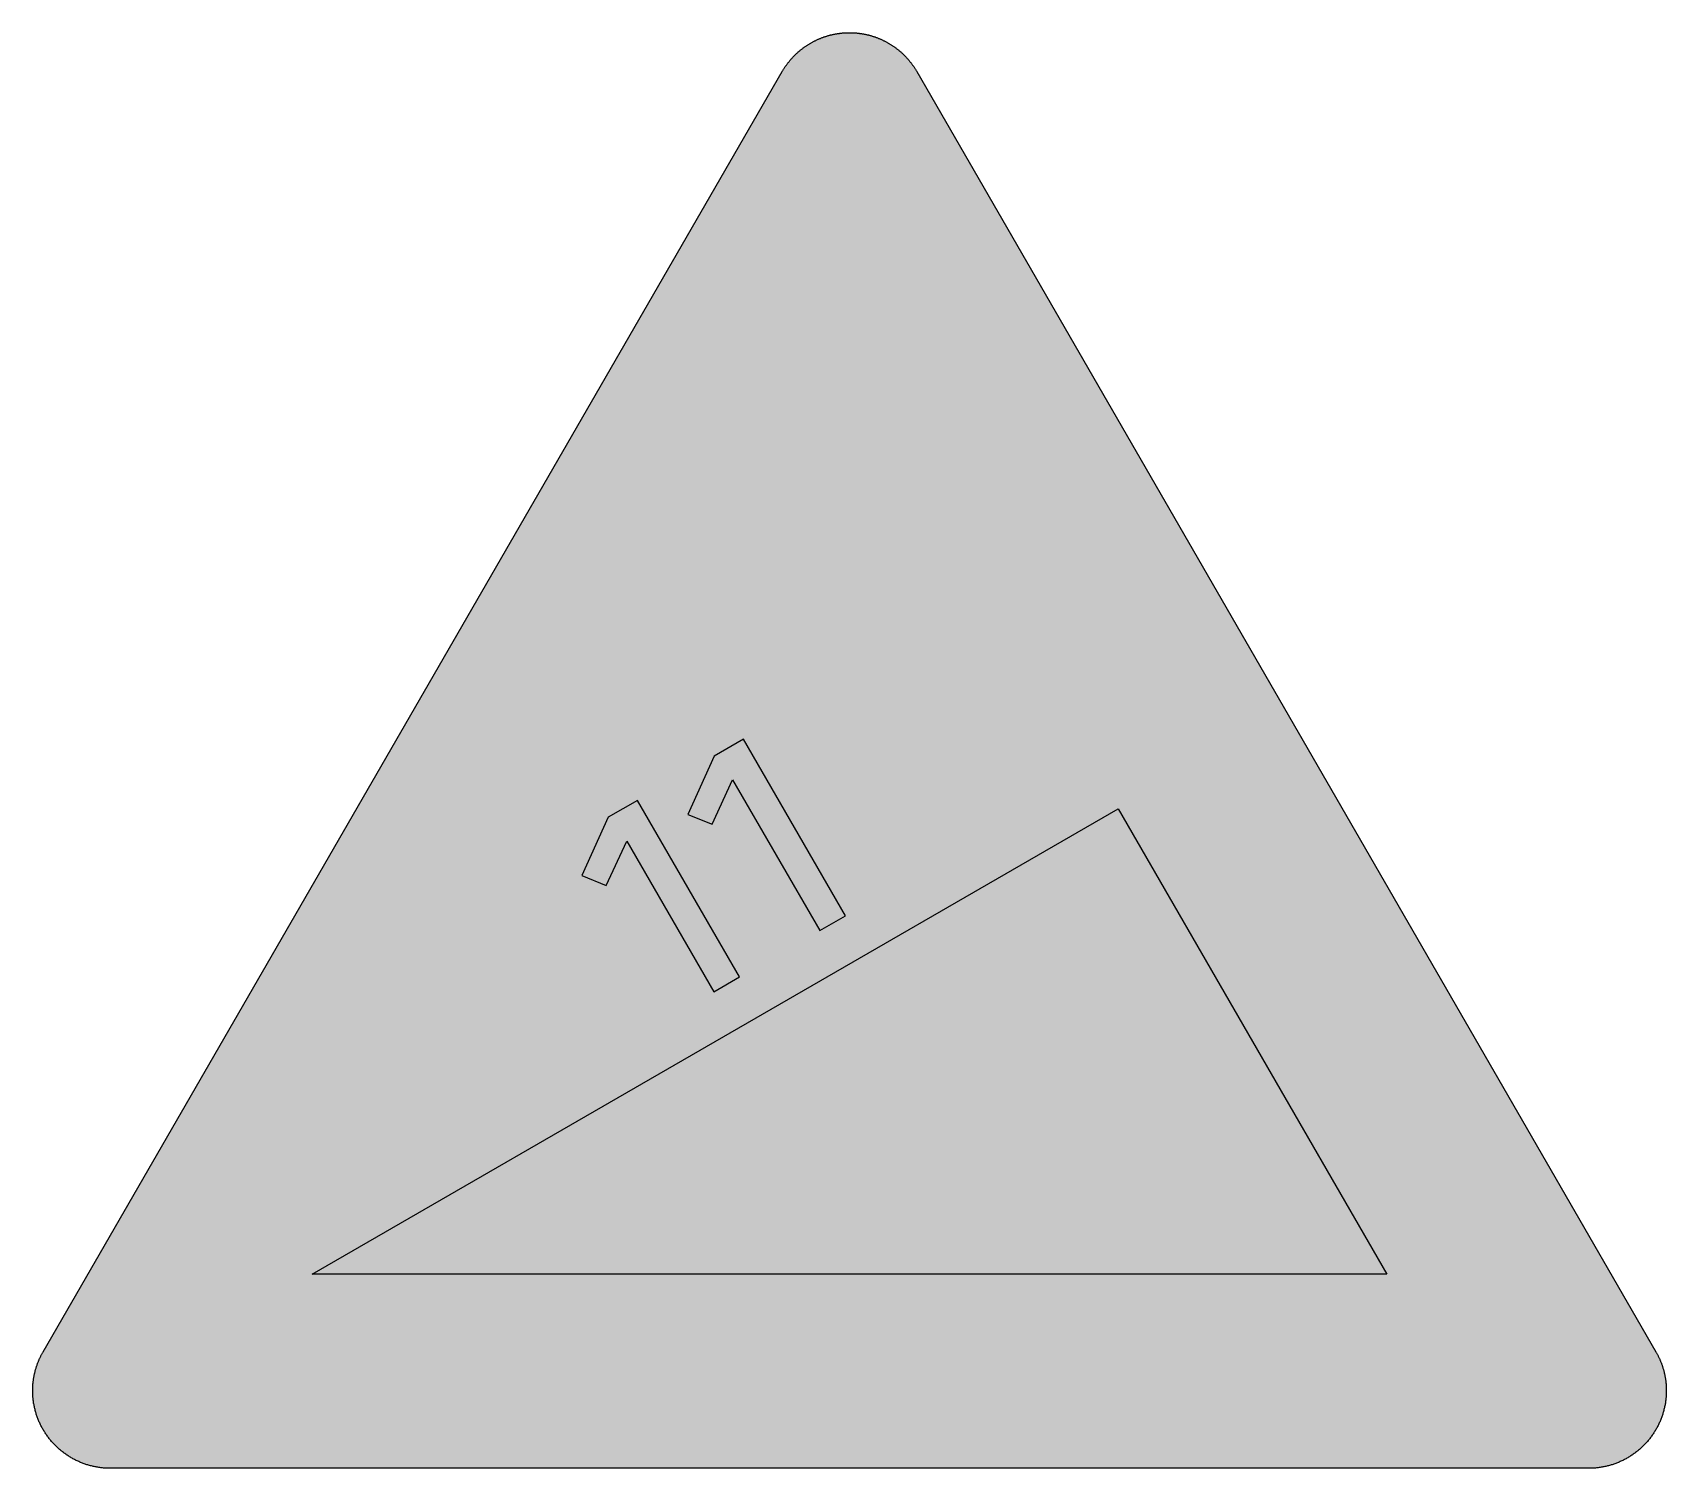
# Model space of a CAD drawing. Header units: millimetres. Extents: x 0 to 297, y 0 to 261.
import ezdxf

# ---------------------------------------------------------------- set-up
doc = ezdxf.new("R2010")
doc.units = ezdxf.units.MM

msp = doc.modelspace()

# ---------------------------------------------------------------- hatches: boundary and pattern name
for color, points in [(254, [(14.1633, 0.0526), (13.9878, 0.0533), (13.8125, 0.0559), (13.6373, 0.061), (13.462, 0.0686), (13.2893, 0.0787), (13.114, 0.0914), (12.9413, 0.1041), (12.7686, 0.1194), (12.5959, 0.1397), (12.4231, 0.16), (12.2504, 0.1803), (12.0777, 0.2057), (11.9075, 0.2337), (11.7373, 0.2616), (11.5672, 0.2921), (11.397, 0.3251), (11.2268, 0.3607), (11.0592, 0.3962), (10.8915, 0.4369), (10.7239, 0.4775), (10.5562, 0.5207), (10.3886, 0.5664), (10.2235, 0.6121), (10.0584, 0.6604), (9.8933, 0.7137), (9.7307, 0.7645), (9.5682, 0.8204), (9.4056, 0.8788), (9.2431, 0.9373), (9.083, 0.9982), (8.923, 1.0617), (8.763, 1.1252), (8.6055, 1.1938), (8.4455, 1.2624), (8.2906, 1.331), (8.1331, 1.4046), (7.9781, 1.4783), (7.8232, 1.5545), (7.6708, 1.6332), (7.5184, 1.7145), (7.366, 1.7958), (7.2161, 1.8796), (7.0663, 1.966), (6.919, 2.0549), (6.7716, 2.1438), (6.6243, 2.2352), (6.4795, 2.3266), (6.3348, 2.4232), (6.19, 2.5197), (6.0477, 2.6187), (5.908, 2.7178), (5.7683, 2.8219), (5.6286, 2.9261), (5.4915, 3.0302), (5.3543, 3.1394), (5.2197, 3.2487), (5.0851, 3.3579), (4.953, 3.4722), (4.8209, 3.5865), (4.6914, 3.7033), (4.5644, 3.8202), (4.4348, 3.9395), (4.3104, 4.0615), (4.1859, 4.1859), (4.0615, 4.3104), (3.9395, 4.4374), (3.8202, 4.5644), (3.7033, 4.6914), (3.5865, 4.8235), (3.4722, 4.953), (3.3579, 5.0876), (3.2487, 5.2197), (3.1369, 5.3543), (3.0302, 5.4915), (2.9235, 5.6286), (2.8194, 5.7683), (2.7178, 5.908), (2.6187, 6.0503), (2.5197, 6.19), (2.4232, 6.3348), (2.3266, 6.4795), (2.2352, 6.6243), (2.1438, 6.7716), (2.0523, 6.919), (1.966, 7.0663), (1.8796, 7.2161), (1.7958, 7.366), (1.7145, 7.5184), (1.6332, 7.6708), (1.5545, 7.8232), (1.4783, 7.9781), (1.4046, 8.1331), (1.331, 8.2906), (1.2598, 8.4455), (1.1913, 8.6055), (1.1252, 8.763), (1.0592, 8.923), (0.9982, 9.083), (0.9373, 9.2431), (0.8763, 9.4056), (0.8204, 9.5682), (0.7645, 9.7307), (0.7112, 9.8933), (0.6604, 10.0584), (0.6121, 10.2235), (0.5639, 10.3911), (0.5207, 10.5562), (0.4775, 10.7239), (0.4343, 10.8915), (0.3962, 11.0592), (0.3607, 11.2268), (0.3251, 11.397), (0.2921, 11.5672), (0.2616, 11.7373), (0.2311, 11.9075), (0.2057, 12.0802), (0.1803, 12.2504), (0.1575, 12.4231), (0.1372, 12.5959), (0.1194, 12.7686), (0.1041, 12.9413), (0.0889, 13.114), (0.0787, 13.2893), (0.0686, 13.462), (0.061, 13.6373), (0.0559, 13.8125), (0.0508, 13.9878), (0.0508, 14.163), (0.0508, 14.2773), (0.0533, 14.3942), (0.0559, 14.511), (0.0584, 14.6253), (0.0635, 14.7422), (0.0686, 14.859), (0.0737, 14.9733), (0.0813, 15.0901), (0.0889, 15.2044), (0.0991, 15.3187), (0.1092, 15.4356), (0.1194, 15.5499), (0.1321, 15.6642), (0.1448, 15.7785), (0.1575, 15.8953), (0.1727, 16.0096), (0.188, 16.1239), (0.2032, 16.2382), (0.221, 16.35), (0.2413, 16.4643), (0.2591, 16.5786), (0.2794, 16.6929), (0.2997, 16.8046), (0.3226, 16.9189), (0.3454, 17.0307), (0.3708, 17.145), (0.3937, 17.2568), (0.4191, 17.3685), (0.447, 17.4803), (0.475, 17.592), (0.5029, 17.7038), (0.5334, 17.8156), (0.5613, 17.9273), (0.5944, 18.0365), (0.6248, 18.1483), (0.6579, 18.2575), (0.6934, 18.3693), (0.7264, 18.4785), (0.762, 18.5877), (0.8001, 18.6969), (0.8382, 18.8062), (0.8763, 18.9128), (0.9144, 19.0221), (0.955, 19.1313), (0.9957, 19.238), (1.0389, 19.3446), (1.0795, 19.4539), (1.1252, 19.5605), (1.1684, 19.6647), (1.2141, 19.7714), (1.2598, 19.878), (1.3081, 19.9822), (1.3564, 20.0889), (1.4046, 20.193), (1.4554, 20.2971), (1.5062, 20.4013), (1.557, 20.5054), (1.6104, 20.607), (1.6637, 20.7112), (1.717, 20.8128), (1.7729, 20.9144), (1.8263, 21.016), (1.8847, 21.1176), (1.9406, 21.2192), (136.2523, 253.8501), (136.3091, 253.9492), (136.3675, 254.0483), (136.4285, 254.1473), (136.4894, 254.2464), (136.5504, 254.3454), (136.6139, 254.442), (136.6774, 254.5385), (136.7409, 254.635), (136.8044, 254.7315), (136.8704, 254.8255), (136.9365, 254.922), (137.0025, 255.016), (137.0711, 255.11), (137.1397, 255.2014), (137.2083, 255.2954), (137.2794, 255.3868), (137.3505, 255.4783), (137.4216, 255.5672), (137.4927, 255.6586), (137.5664, 255.7475), (137.6401, 255.8364), (137.7137, 255.9253), (137.7874, 256.0117), (137.8636, 256.098), (137.9398, 256.1844), (138.016, 256.2708), (138.0947, 256.3546), (138.1735, 256.4409), (138.2522, 256.5222), (138.3309, 256.606), (138.4122, 256.6899), (138.4935, 256.7711), (138.5748, 256.8524), (138.6586, 256.9312), (138.7399, 257.0124), (138.8237, 257.0912), (138.9075, 257.1699), (138.9939, 257.2461), (139.0802, 257.3249), (139.1641, 257.4011), (139.253, 257.4747), (139.3393, 257.5509), (139.4282, 257.6246), (139.5171, 257.6982), (139.606, 257.7719), (139.6949, 257.843), (139.7864, 257.9141), (139.8778, 257.9853), (139.9692, 258.0564), (140.0607, 258.125), (140.1547, 258.1935), (140.2486, 258.2596), (140.3426, 258.3282), (140.4366, 258.3942), (140.5331, 258.4602), (140.6296, 258.5237), (140.7262, 258.5872), (140.8227, 258.6507), (140.9192, 258.7142), (141.0183, 258.7752), (141.1173, 258.8362), (141.2164, 258.8946), (141.3154, 258.9555), (141.4145, 259.014), (141.5161, 259.0698), (141.6177, 259.1283), (141.7193, 259.1841), (141.8209, 259.2375), (141.9225, 259.2934), (142.0266, 259.3467), (142.1308, 259.3975), (142.2324, 259.4508), (142.3365, 259.5016), (142.4407, 259.5499), (142.5473, 259.6007), (142.6515, 259.6464), (142.7556, 259.6947), (142.8623, 259.7404), (142.969, 259.7861), (143.0757, 259.8318), (143.1823, 259.875), (143.289, 259.9182), (143.3957, 259.9588), (143.5049, 259.9995), (143.6116, 260.0401), (143.7208, 260.0808), (143.83, 260.1189), (143.9393, 260.1544), (144.0485, 260.1925), (144.1577, 260.2281), (144.2669, 260.2636), (144.3761, 260.2967), (144.4879, 260.3297), (144.5971, 260.3627), (144.7089, 260.3932), (144.8206, 260.4237), (144.9299, 260.4516), (145.0416, 260.4821), (145.1534, 260.5075), (145.2651, 260.5354), (145.3794, 260.5608), (145.4912, 260.5862), (145.603, 260.6091), (145.7173, 260.6319), (145.829, 260.6548), (145.9433, 260.6751), (146.0551, 260.6954), (146.1694, 260.7158), (146.2837, 260.7335), (146.398, 260.7513), (146.5123, 260.7666), (146.6266, 260.7818), (146.7409, 260.797), (146.8552, 260.8123), (146.9695, 260.825), (147.0838, 260.8351), (147.2006, 260.8478), (147.3149, 260.858), (147.4292, 260.8656), (147.5461, 260.8732), (147.6604, 260.8809), (147.7772, 260.8859), (147.8915, 260.8936), (148.0083, 260.8961), (148.1226, 260.9012), (148.2395, 260.9037), (148.3563, 260.9037), (148.4706, 260.9037), (148.5875, 260.9037), (148.7043, 260.9037), (148.8186, 260.9012), (148.9354, 260.8961), (149.0523, 260.8936), (149.1666, 260.8859), (149.2834, 260.8809), (149.3977, 260.8732), (149.512, 260.8656), (149.6289, 260.858), (149.7432, 260.8478), (149.8575, 260.8351), (149.9743, 260.825), (150.0886, 260.8123), (150.2029, 260.797), (150.3172, 260.7818), (150.4315, 260.7666), (150.5458, 260.7513), (150.6601, 260.7335), (150.7744, 260.7158), (150.8862, 260.6954), (151.0005, 260.6751), (151.1148, 260.6548), (151.2265, 260.6319), (151.3408, 260.6091), (151.4526, 260.5862), (151.5643, 260.5608), (151.6761, 260.5354), (151.7879, 260.5075), (151.8996, 260.4821), (152.0114, 260.4516), (152.1231, 260.4237), (152.2349, 260.3932), (152.3467, 260.3627), (152.4559, 260.3297), (152.5676, 260.2967), (152.6769, 260.2636), (152.7861, 260.2281), (152.8953, 260.1925), (153.0045, 260.1544), (153.1137, 260.1189), (153.223, 260.0808), (153.3296, 260.0401), (153.4389, 259.9995), (153.5455, 259.9588), (153.6548, 259.9182), (153.7614, 259.875), (153.8681, 259.8318), (153.9748, 259.7861), (154.0789, 259.7404), (154.1856, 259.6947), (154.2923, 259.6464), (154.3964, 259.6007), (154.5006, 259.5499), (154.6047, 259.5016), (154.7089, 259.4508), (154.813, 259.3975), (154.9171, 259.3467), (155.0187, 259.2934), (155.1203, 259.2375), (155.2245, 259.1841), (155.3261, 259.1283), (155.4251, 259.0698), (155.5267, 259.014), (155.6283, 258.9555), (155.7274, 258.8946), (155.8265, 258.8362), (155.9255, 258.7752), (156.022, 258.7142), (156.1211, 258.6507), (156.2176, 258.5872), (156.3141, 258.5237), (156.4107, 258.4602), (156.5046, 258.3942), (156.6012, 258.3282), (156.6951, 258.2596), (156.7866, 258.1935), (156.8806, 258.125), (156.972, 258.0564), (157.066, 257.9853), (157.1574, 257.9141), (157.2463, 257.843), (157.3378, 257.7719), (157.4267, 257.6982), (157.5156, 257.6246), (157.6019, 257.5509), (157.6908, 257.4747), (157.7772, 257.4011), (157.8635, 257.3249), (157.9499, 257.2461), (158.0337, 257.1699), (158.1201, 257.0912), (158.2039, 257.0124), (158.2852, 256.9312), (158.369, 256.8524), (158.4503, 256.7711), (158.5316, 256.6899), (158.6103, 256.606), (158.6916, 256.5222), (158.7703, 256.4409), (158.8491, 256.3546), (158.9253, 256.2708), (159.004, 256.1844), (159.0802, 256.098), (159.1539, 256.0117), (159.2301, 255.9253), (159.3037, 255.8364), (159.3774, 255.7475), (159.451, 255.6586), (159.5222, 255.5672), (159.5933, 255.4783), (159.6644, 255.3868), (159.7355, 255.2954), (159.8041, 255.2014), (159.8727, 255.11), (159.9387, 255.016), (160.0073, 254.922), (160.0733, 254.8255), (160.1368, 254.7315), (160.2029, 254.635), (160.2664, 254.5385), (160.3299, 254.442), (160.3908, 254.3454), (160.4543, 254.2464), (160.5153, 254.1473), (160.5737, 254.0483), (160.6347, 253.9492), (160.6906, 253.8476), (295.0023, 21.2192), (295.0591, 21.1176), (295.115, 21.016), (295.1709, 20.9144), (295.2267, 20.8128), (295.2801, 20.7112), (295.3334, 20.607), (295.3868, 20.5054), (295.4376, 20.4013), (295.4884, 20.2971), (295.5392, 20.193), (295.5874, 20.0889), (295.6357, 19.9822), (295.6814, 19.878), (295.7297, 19.7714), (295.7754, 19.6647), (295.8186, 19.5605), (295.8617, 19.4539), (295.9049, 19.3446), (295.9481, 19.238), (295.9887, 19.1313), (296.0294, 19.0221), (296.0675, 18.9128), (296.1056, 18.8062), (296.1437, 18.6969), (296.1792, 18.5877), (296.2148, 18.4785), (296.2504, 18.3693), (296.2834, 18.2575), (296.3164, 18.1483), (296.3494, 18.0365), (296.3799, 17.9273), (296.4104, 17.8156), (296.4409, 17.7038), (296.4688, 17.592), (296.4967, 17.4803), (296.5221, 17.3685), (296.5475, 17.2568), (296.5729, 17.145), (296.5958, 17.0307), (296.6212, 16.9189), (296.6415, 16.8046), (296.6644, 16.6929), (296.6822, 16.5786), (296.7025, 16.4643), (296.7203, 16.35), (296.738, 16.2382), (296.7558, 16.1239), (296.7711, 16.0096), (296.7838, 15.8953), (296.799, 15.7785), (296.8117, 15.6642), (296.8244, 15.5499), (296.8346, 15.4356), (296.8447, 15.3187), (296.8523, 15.2044), (296.86, 15.0901), (296.8676, 14.9733), (296.8752, 14.859), (296.8803, 14.7422), (296.8828, 14.6253), (296.8879, 14.511), (296.8904, 14.3942), (296.8904, 14.2773), (296.8904, 14.163), (296.8904, 13.9878), (296.8879, 13.8125), (296.8828, 13.6373), (296.8752, 13.462), (296.865, 13.2893), (296.8523, 13.114), (296.8396, 12.9413), (296.8219, 12.7686), (296.8041, 12.5959), (296.7838, 12.4231), (296.7609, 12.2504), (296.738, 12.0802), (296.7101, 11.9075), (296.6822, 11.7373), (296.6517, 11.5672), (296.6187, 11.397), (296.5831, 11.2268), (296.545, 11.0592), (296.5069, 10.8915), (296.4663, 10.7239), (296.4231, 10.5562), (296.3774, 10.3911), (296.3316, 10.2235), (296.2808, 10.0584), (296.23, 9.8933), (296.1767, 9.7307), (296.1234, 9.5682), (296.0649, 9.4056), (296.0065, 9.2431), (295.9456, 9.083), (295.8821, 8.923), (295.8186, 8.763), (295.75, 8.6055), (295.6814, 8.4455), (295.6103, 8.2906), (295.5392, 8.1331), (295.463, 7.9781), (295.3868, 7.8232), (295.3106, 7.6708), (295.2293, 7.5184), (295.148, 7.366), (295.0642, 7.2161), (294.9778, 7.0663), (294.8889, 6.919), (294.8, 6.7716), (294.7086, 6.6243), (294.6146, 6.4795), (294.5206, 6.3348), (294.4241, 6.19), (294.325, 6.0503), (294.226, 5.908), (294.1218, 5.7683), (294.0177, 5.6286), (293.9136, 5.4915), (293.8043, 5.3543), (293.6951, 5.2197), (293.5859, 5.0876), (293.4716, 4.953), (293.3573, 4.8235), (293.2405, 4.6914), (293.1236, 4.5644), (293.0042, 4.4374), (292.8823, 4.3104), (292.7579, 4.1859), (292.6334, 4.0615), (292.5089, 3.9395), (292.3794, 3.8202), (292.2524, 3.7033), (292.1203, 3.5865), (291.9908, 3.4722), (291.8562, 3.3579), (291.7241, 3.2487), (291.5895, 3.1394), (291.4523, 3.0302), (291.3151, 2.9261), (291.1754, 2.8219), (291.0357, 2.7178), (290.8935, 2.6187), (290.7513, 2.5197), (290.609, 2.4232), (290.4642, 2.3266), (290.3195, 2.2352), (290.1721, 2.1438), (290.0248, 2.0549), (289.8775, 1.966), (289.7276, 1.8796), (289.5778, 1.7958), (289.4254, 1.7145), (289.273, 1.6332), (289.118, 1.5545), (288.9656, 1.4783), (288.8107, 1.4046), (288.6532, 1.331), (288.4957, 1.2624), (288.3383, 1.1938), (288.1808, 1.1252), (288.0208, 1.0617), (287.8607, 0.9982), (287.7007, 0.9373), (287.5382, 0.8788), (287.3756, 0.8204), (287.213, 0.7645), (287.0479, 0.7137), (286.8854, 0.6604), (286.7203, 0.6121), (286.5526, 0.5664), (286.3875, 0.5207), (286.2199, 0.4775), (286.0523, 0.4369), (285.8846, 0.3962), (285.7144, 0.3607), (285.5468, 0.3251), (285.3766, 0.2921), (285.2064, 0.2616), (285.0363, 0.2337), (284.8635, 0.2057), (284.6934, 0.1803), (284.5206, 0.16), (284.3479, 0.1397), (284.1752, 0.1194), (284.0025, 0.1041), (283.8272, 0.0914), (283.6545, 0.0787), (283.4792, 0.0686), (283.3065, 0.061), (283.1313, 0.0559), (282.956, 0.0533), (282.7807, 0.0508)]), (59, [(143.0514, 97.7417), (147.7257, 100.4397), (129.2049, 132.5192), (123.8885, 129.4504), (119.072, 118.8477), (123.5177, 117.0757), (127.2286, 125.1455)]), (59, [(50.8261, 35.3304), (197.2966, 119.8965), (246.1204, 35.3304)]), (59, [(123.8031, 86.6292), (128.4774, 89.3272), (109.9566, 121.4067), (104.6413, 118.3379), (99.8252, 107.7352), (104.2691, 105.9632), (107.9817, 114.033)])]:
    msp.add_hatch(color=color).paths.add_polyline_path(points)
h = msp.add_hatch(color=22)
h.paths.add_polyline_path([(14.1633, 5.3442), (13.9344, 5.3467), (13.7084, 5.3543), (13.4849, 5.3696), (13.2613, 5.3873), (13.0378, 5.4127), (12.8194, 5.4458), (12.6009, 5.4813), (12.385, 5.522), (12.1717, 5.5677), (11.9583, 5.621), (11.7475, 5.6769), (11.5392, 5.7404), (11.3335, 5.8064), (11.1303, 5.8776), (10.9296, 5.9538), (10.729, 6.035), (10.5334, 6.1214), (10.3378, 6.2128), (10.1473, 6.3068), (9.9593, 6.4084), (9.7714, 6.5126), (9.5885, 6.6192), (9.4082, 6.7335), (9.2304, 6.8504), (9.0576, 6.9698), (8.8849, 7.0942), (8.7173, 7.2238), (8.5522, 7.3584), (8.3896, 7.493), (8.2321, 7.6352), (8.0772, 7.7775), (7.9273, 7.9273), (7.7775, 8.0772), (7.6352, 8.2321), (7.493, 8.3922), (7.3558, 8.5522), (7.2238, 8.7173), (7.0942, 8.8849), (6.9698, 9.0576), (6.8504, 9.2329), (6.7335, 9.4082), (6.6192, 9.5885), (6.5126, 9.7739), (6.4084, 9.9593), (6.3068, 10.1473), (6.2128, 10.3403), (6.1214, 10.5334), (6.035, 10.729), (5.9538, 10.9296), (5.8776, 11.1303), (5.8064, 11.3335), (5.7404, 11.5392), (5.6769, 11.7475), (5.621, 11.9583), (5.5677, 12.1717), (5.522, 12.385), (5.4813, 12.6009), (5.4432, 12.8194), (5.4127, 13.0404), (5.3873, 13.2613), (5.3696, 13.4849), (5.3543, 13.7084), (5.3467, 13.9344), (5.3416, 14.163), (5.3442, 14.2342), (5.3442, 14.3078), (5.3442, 14.3789), (5.3467, 14.4526), (5.3492, 14.5237), (5.3543, 14.5974), (5.3569, 14.6685), (5.3619, 14.7422), (5.367, 14.8133), (5.3721, 14.8869), (5.3797, 14.9581), (5.3848, 15.0292), (5.3924, 15.1003), (5.4, 15.174), (5.4102, 15.2451), (5.4178, 15.3162), (5.428, 15.3873), (5.4381, 15.4584), (5.4483, 15.5296), (5.461, 15.6007), (5.4737, 15.6718), (5.4864, 15.7429), (5.4991, 15.814), (5.5118, 15.8852), (5.527, 15.9563), (5.5423, 16.0249), (5.5575, 16.096), (5.5728, 16.1671), (5.5905, 16.2357), (5.6083, 16.3068), (5.6261, 16.3754), (5.6439, 16.444), (5.6617, 16.5151), (5.682, 16.5837), (5.7023, 16.6522), (5.7226, 16.7208), (5.7429, 16.7919), (5.7658, 16.8605), (5.7887, 16.9266), (5.8115, 16.9951), (5.8344, 17.0637), (5.8572, 17.1323), (5.8826, 17.2009), (5.908, 17.2669), (5.9334, 17.3355), (5.9588, 17.4015), (5.9868, 17.4676), (6.0147, 17.5362), (6.0427, 17.6022), (6.0706, 17.6682), (6.0985, 17.7343), (6.129, 17.8003), (6.1595, 17.8664), (6.19, 17.9299), (6.2205, 17.9959), (6.2509, 18.0619), (6.284, 18.1254), (6.317, 18.1915), (6.35, 18.255), (6.383, 18.3185), (6.4186, 18.382), (6.4541, 18.4455), (6.4897, 18.509), (6.5253, 18.5725), (140.8356, 251.2042), (140.909, 251.3305), (140.9852, 251.4549), (141.064, 251.5794), (141.1453, 251.7013), (141.2265, 251.8232), (141.3129, 251.9426), (141.3967, 252.0594), (141.4856, 252.1763), (141.5745, 252.2906), (141.666, 252.4023), (141.7599, 252.5141), (141.8539, 252.6233), (141.9504, 252.73), (142.0495, 252.8367), (142.1486, 252.9408), (142.2502, 253.0424), (142.3518, 253.144), (142.4559, 253.2431), (142.5626, 253.3396), (142.6693, 253.4336), (142.7785, 253.5276), (142.8877, 253.619), (142.9995, 253.7104), (143.1112, 253.7968), (143.2255, 253.8832), (143.3424, 253.967), (143.4592, 254.0483), (143.576, 254.1295), (143.6954, 254.2083), (143.8173, 254.2845), (143.9393, 254.3581), (144.0612, 254.4318), (144.1856, 254.5004), (144.3126, 254.569), (144.4371, 254.635), (144.5666, 254.701), (144.6936, 254.762), (144.8232, 254.823), (144.9553, 254.8814), (145.0848, 254.9373), (145.2194, 254.9906), (145.3515, 255.0414), (145.4861, 255.0922), (145.6207, 255.1405), (145.7579, 255.1836), (145.8951, 255.2268), (146.0322, 255.2675), (146.1694, 255.3081), (146.3091, 255.3437), (146.4488, 255.3792), (146.591, 255.4097), (146.7307, 255.4402), (146.873, 255.4681), (147.0152, 255.491), (147.16, 255.5138), (147.3022, 255.5342), (147.447, 255.5519), (147.5918, 255.5697), (147.7391, 255.5824), (147.8839, 255.5926), (148.0312, 255.6027), (148.176, 255.6078), (148.3233, 255.6104), (148.4706, 255.6129), (148.6179, 255.6104), (148.7653, 255.6078), (148.9126, 255.6027), (149.0599, 255.5926), (149.2047, 255.5824), (149.3495, 255.5697), (149.4942, 255.5519), (149.639, 255.5342), (149.7838, 255.5138), (149.926, 255.491), (150.0683, 255.4681), (150.2105, 255.4402), (150.3528, 255.4097), (150.4925, 255.3792), (150.6347, 255.3437), (150.7719, 255.3081), (150.9116, 255.2675), (151.0487, 255.2268), (151.1859, 255.1836), (151.323, 255.1405), (151.4577, 255.0922), (151.5923, 255.0414), (151.7244, 254.9906), (151.8564, 254.9373), (151.9885, 254.8814), (152.1206, 254.823), (152.2501, 254.762), (152.3771, 254.701), (152.5041, 254.635), (152.6311, 254.569), (152.7581, 254.5004), (152.8801, 254.4318), (153.0045, 254.3581), (153.1264, 254.2845), (153.2458, 254.2083), (153.3652, 254.1295), (153.4846, 254.0483), (153.6014, 253.967), (153.7157, 253.8832), (153.83, 253.7968), (153.9443, 253.7104), (154.0561, 253.619), (154.1653, 253.5276), (154.2745, 253.4336), (154.3812, 253.3396), (154.4879, 253.2431), (154.592, 253.144), (154.6936, 253.0424), (154.7952, 252.9408), (154.8943, 252.8367), (154.9933, 252.73), (155.0899, 252.6233), (155.1838, 252.5141), (155.2778, 252.4023), (155.3693, 252.2906), (155.4582, 252.1763), (155.5471, 252.0594), (155.6334, 251.9426), (155.7172, 251.8232), (155.7985, 251.7013), (155.8798, 251.5794), (155.9585, 251.4549), (156.0347, 251.3305), (156.1109, 251.2035), (290.4201, 18.5734), (290.4541, 18.509), (290.4896, 18.4455), (290.5252, 18.382), (290.5608, 18.3185), (290.5938, 18.255), (290.6268, 18.1915), (290.6598, 18.1254), (290.6903, 18.0619), (290.7233, 17.9959), (290.7538, 17.9299), (290.7843, 17.8664), (290.8148, 17.8003), (290.8452, 17.7343), (290.8732, 17.6682), (290.9011, 17.6022), (290.9291, 17.5362), (290.957, 17.4676), (290.9824, 17.4015), (291.0103, 17.3355), (291.0357, 17.2669), (291.0611, 17.2009), (291.084, 17.1323), (291.1094, 17.0637), (291.1323, 16.9951), (291.1551, 16.9266), (291.178, 16.8605), (291.1983, 16.7919), (291.2212, 16.7208), (291.2415, 16.6522), (291.2618, 16.5837), (291.2796, 16.5151), (291.2999, 16.444), (291.3177, 16.3754), (291.3355, 16.3068), (291.3532, 16.2357), (291.3685, 16.1671), (291.3863, 16.096), (291.4015, 16.0249), (291.4167, 15.9563), (291.4294, 15.8852), (291.4447, 15.814), (291.4574, 15.7429), (291.4701, 15.6718), (291.4828, 15.6007), (291.4929, 15.5296), (291.5031, 15.4584), (291.5133, 15.3873), (291.5234, 15.3162), (291.5336, 15.2451), (291.5412, 15.174), (291.5488, 15.1003), (291.5564, 15.0292), (291.5641, 14.9581), (291.5691, 14.8869), (291.5768, 14.8133), (291.5818, 14.7422), (291.5844, 14.6685), (291.5895, 14.5974), (291.592, 14.5237), (291.5945, 14.4526), (291.5971, 14.3789), (291.5996, 14.3078), (291.5996, 14.2342), (291.5996, 14.163), (291.5971, 13.9344), (291.5895, 13.7084), (291.5742, 13.4849), (291.5539, 13.2613), (291.5285, 13.0404), (291.498, 12.8194), (291.4625, 12.6009), (291.4218, 12.385), (291.3736, 12.1717), (291.3228, 11.9583), (291.2643, 11.7475), (291.2034, 11.5392), (291.1373, 11.3335), (291.0637, 11.1303), (290.9875, 10.9296), (290.9062, 10.729), (290.8198, 10.5334), (290.7309, 10.3403), (290.6344, 10.1473), (290.5354, 9.9593), (290.4312, 9.7739), (290.322, 9.5885), (290.2102, 9.4082), (290.0934, 9.2329), (289.974, 9.0576), (289.847, 8.8849), (289.72, 8.7173), (289.5854, 8.5522), (289.4482, 8.3922), (289.3085, 8.2321), (289.1638, 8.0772), (289.0164, 7.9273), (288.8666, 7.7775), (288.7116, 7.6352), (288.5516, 7.493), (288.3916, 7.3584), (288.2265, 7.2238), (288.0563, 7.0942), (287.8861, 6.9698), (287.7109, 6.8504), (287.5331, 6.7335), (287.3527, 6.6192), (287.1699, 6.5126), (286.9844, 6.4084), (286.7965, 6.3068), (286.6034, 6.2128), (286.4104, 6.1214), (286.2148, 6.035), (286.0142, 5.9538), (285.8135, 5.8776), (285.6103, 5.8064), (285.4046, 5.7404), (285.1963, 5.6769), (284.9855, 5.621), (284.7721, 5.5677), (284.5587, 5.522), (284.3428, 5.4813), (284.1244, 5.4458), (283.9034, 5.4127), (283.6824, 5.3873), (283.4589, 5.3696), (283.2354, 5.3543), (283.0093, 5.3467), (282.7807, 5.3442)])
h.paths.add_polyline_path([(44.716, 31.8026), (148.4725, 211.5167), (252.2305, 31.8026)], flags=16)
h = msp.add_hatch(color=59)
h.paths.add_polyline_path([(165.5921, 153.5261), (161.0085, 150.8802), (158.5405, 106.685), (163.1237, 109.3308)])
edge = h.paths.add_edge_path(flags=16)
edge.add_line((145.2273, 132.1774), (145.1635, 132.2857))
edge.add_line((145.1635, 132.2857), (145.1026, 132.395))
edge.add_line((145.1026, 132.395), (145.0416, 132.5067))
edge.add_line((145.0416, 132.5067), (144.9807, 132.6159))
edge.add_line((144.9807, 132.6159), (144.9248, 132.7277))
edge.add_line((144.9248, 132.7277), (144.8664, 132.8369))
edge.add_line((144.8664, 132.8369), (144.8105, 132.9487))
edge.add_line((144.8105, 132.9487), (144.7571, 133.0604))
edge.add_line((144.7571, 133.0604), (144.7038, 133.1722))
edge.add_line((144.7038, 133.1722), (144.653, 133.2814))
edge.add_line((144.653, 133.2814), (144.6047, 133.3932))
edge.add_line((144.6047, 133.3932), (144.5565, 133.5049))
edge.add_line((144.5565, 133.5049), (144.5108, 133.6167))
edge.add_line((144.5108, 133.6167), (144.4676, 133.7285))
edge.add_line((144.4676, 133.7285), (144.4269, 133.8402))
edge.add_line((144.4269, 133.8402), (144.3863, 133.9494))
edge.add_line((144.3863, 133.9494), (144.3482, 134.0612))
edge.add_line((144.3482, 134.0612), (144.3126, 134.173))
edge.add_line((144.3126, 134.173), (144.2796, 134.2847))
edge.add_line((144.2796, 134.2847), (144.2466, 134.3939))
edge.add_line((144.2466, 134.3939), (144.2187, 134.5057))
edge.add_line((144.2187, 134.5057), (144.1907, 134.6149))
edge.add_line((144.1907, 134.6149), (144.1679, 134.7241))
edge.add_line((144.1679, 134.7241), (144.145, 134.8359))
edge.add_line((144.145, 134.8359), (144.1272, 134.9451))
edge.add_line((144.1272, 134.9451), (144.1094, 135.0543))
edge.add_line((144.1094, 135.0543), (144.0967, 135.1636))
edge.add_line((144.0967, 135.1636), (144.084, 135.2702))
edge.add_line((144.084, 135.2702), (144.0764, 135.3795))
edge.add_line((144.0764, 135.3795), (144.0713, 135.4861))
edge.add_line((144.0713, 135.4861), (144.0688, 135.5928))
edge.add_line((144.0688, 135.5928), (144.0688, 135.702))
edge.add_line((144.0688, 135.702), (144.0739, 135.8062))
edge.add_line((144.0739, 135.8062), (144.0815, 135.9129))
edge.add_line((144.0815, 135.9129), (144.0917, 136.017))
edge.add_line((144.0917, 136.017), (144.1044, 136.1237))
edge.add_line((144.1044, 136.1237), (144.1221, 136.2278))
edge.add_line((144.1221, 136.2278), (144.1425, 136.3294))
edge.add_line((144.1425, 136.3294), (144.1653, 136.4336))
edge.add_line((144.1653, 136.4336), (144.1933, 136.5352))
edge.add_line((144.1933, 136.5352), (144.2237, 136.6368))
edge.add_line((144.2237, 136.6368), (144.2568, 136.7384))
edge.add_line((144.2568, 136.7384), (144.2974, 136.8374))
edge.add_line((144.2974, 136.8374), (144.338, 136.9365))
edge.add_line((144.338, 136.9365), (144.3838, 137.0355))
edge.add_line((144.3838, 137.0355), (144.4346, 137.1321))
edge.add_line((144.4346, 137.1321), (144.4904, 137.2286))
edge.add_line((144.4904, 137.2286), (144.5463, 137.3251))
edge.add_line((144.5463, 137.3251), (144.6098, 137.4216))
edge.add_line((144.6098, 137.4216), (144.6759, 137.5156))
edge.add_line((144.6759, 137.5156), (144.747, 137.607))
edge.add_line((144.747, 137.607), (144.8232, 137.701))
edge.add_line((144.8232, 137.701), (144.9019, 137.7925))
edge.add_line((144.9019, 137.7925), (144.9857, 137.8814))
edge.add_line((144.9857, 137.8814), (145.0746, 137.9703))
edge.add_line((145.0746, 137.9703), (145.1686, 138.0592))
edge.add_line((145.1686, 138.0592), (145.2677, 138.1455))
edge.add_line((145.2677, 138.1455), (145.3693, 138.2319))
edge.add_line((145.3693, 138.2319), (145.4785, 138.3157))
edge.add_line((145.4785, 138.3157), (145.5903, 138.3995))
edge.add_line((145.5903, 138.3995), (145.7071, 138.4833))
edge.add_line((145.7071, 138.4833), (145.829, 138.5646))
edge.add_line((145.829, 138.5646), (145.956, 138.6434))
edge.add_line((145.956, 138.6434), (146.0906, 138.7221))
edge.add_line((146.0906, 138.7221), (146.2253, 138.7983))
edge.add_line((146.2253, 138.7983), (146.3573, 138.8694))
edge.add_line((146.3573, 138.8694), (146.4894, 138.9355))
edge.add_line((146.4894, 138.9355), (146.619, 138.9939))
edge.add_line((146.619, 138.9939), (146.7485, 139.0498))
edge.add_line((146.7485, 139.0498), (146.8755, 139.1006))
edge.add_line((146.8755, 139.1006), (147, 139.1463))
edge.add_line((147, 139.1463), (147.1244, 139.1869))
edge.add_line((147.1244, 139.1869), (147.2463, 139.225))
edge.add_line((147.2463, 139.225), (147.3683, 139.2555))
edge.add_line((147.3683, 139.2555), (147.4876, 139.2834))
edge.add_line((147.4876, 139.2834), (147.6045, 139.3063))
edge.add_line((147.6045, 139.3063), (147.7213, 139.3266))
edge.add_line((147.7213, 139.3266), (147.8382, 139.3393))
edge.add_line((147.8382, 139.3393), (147.9525, 139.3495))
edge.add_line((147.9525, 139.3495), (148.0642, 139.3571))
edge.add_line((148.0642, 139.3571), (148.176, 139.3596))
edge.add_line((148.176, 139.3596), (148.2852, 139.3571))
edge.add_line((148.2852, 139.3571), (148.3944, 139.3495))
edge.add_line((148.3944, 139.3495), (148.5011, 139.3419))
edge.add_line((148.5011, 139.3419), (148.6078, 139.3266))
edge.add_line((148.6078, 139.3266), (148.7145, 139.3088))
edge.add_line((148.7145, 139.3088), (148.8161, 139.2885))
edge.add_line((148.8161, 139.2885), (148.9202, 139.2657))
edge.add_line((148.9202, 139.2657), (149.0193, 139.2377))
edge.add_line((149.0193, 139.2377), (149.1209, 139.2047))
edge.add_line((149.1209, 139.2047), (149.2199, 139.1717))
edge.add_line((149.2199, 139.1717), (149.3164, 139.1336))
edge.add_line((149.3164, 139.1336), (149.413, 139.0904))
edge.add_line((149.413, 139.0904), (149.5069, 139.0472))
edge.add_line((149.5069, 139.0472), (149.6009, 138.999))
edge.add_line((149.6009, 138.999), (149.6949, 138.9482))
edge.add_line((149.6949, 138.9482), (149.7863, 138.8948))
edge.add_line((149.7863, 138.8948), (149.8778, 138.8389))
edge.add_line((149.8778, 138.8389), (149.9667, 138.7805))
edge.add_line((149.9667, 138.7805), (150.0556, 138.717))
edge.add_line((150.0556, 138.717), (150.1419, 138.6535))
edge.add_line((150.1419, 138.6535), (150.2283, 138.5875))
edge.add_line((150.2283, 138.5875), (150.3147, 138.5164))
edge.add_line((150.3147, 138.5164), (150.3985, 138.4452))
edge.add_line((150.3985, 138.4452), (150.4823, 138.3716))
edge.add_line((150.4823, 138.3716), (150.5636, 138.2954))
edge.add_line((150.5636, 138.2954), (150.6449, 138.2166))
edge.add_line((150.6449, 138.2166), (150.7261, 138.1354))
edge.add_line((150.7261, 138.1354), (150.8049, 138.0515))
edge.add_line((150.8049, 138.0515), (150.8836, 137.9652))
edge.add_line((150.8836, 137.9652), (150.9598, 137.8788))
edge.add_line((150.9598, 137.8788), (151.036, 137.7899))
edge.add_line((151.036, 137.7899), (151.1122, 137.6985))
edge.add_line((151.1122, 137.6985), (151.1884, 137.607))
edge.add_line((151.1884, 137.607), (151.2621, 137.5131))
edge.add_line((151.2621, 137.5131), (151.3332, 137.4165))
edge.add_line((151.3332, 137.4165), (151.4069, 137.32))
edge.add_line((151.4069, 137.32), (151.478, 137.221))
edge.add_line((151.478, 137.221), (151.5466, 137.1219))
edge.add_line((151.5466, 137.1219), (151.6177, 137.0203))
edge.add_line((151.6177, 137.0203), (151.6863, 136.9187))
edge.add_line((151.6863, 136.9187), (151.7548, 136.8146))
edge.add_line((151.7548, 136.8146), (151.8209, 136.7079))
edge.add_line((151.8209, 136.7079), (151.8869, 136.6037))
edge.add_line((151.8869, 136.6037), (151.953, 136.4971))
edge.add_line((151.953, 136.4971), (152.019, 136.3878))
edge.add_line((152.019, 136.3878), (152.0825, 136.2812))
edge.add_line((152.0825, 136.2812), (152.146, 136.1719))
edge.add_line((152.146, 136.1719), (152.2095, 136.0602))
edge.add_line((152.2095, 136.0602), (152.2705, 135.951))
edge.add_line((152.2705, 135.951), (152.3314, 135.8417))
edge.add_line((152.3314, 135.8417), (152.3924, 135.73))
edge.add_line((152.3924, 135.73), (152.4508, 135.6208))
edge.add_line((152.4508, 135.6208), (152.5067, 135.509))
edge.add_line((152.5067, 135.509), (152.5626, 135.3998))
edge.add_line((152.5626, 135.3998), (152.6159, 135.288))
edge.add_line((152.6159, 135.288), (152.6692, 135.1763))
edge.add_line((152.6692, 135.1763), (152.7226, 135.067))
edge.add_line((152.7226, 135.067), (152.7708, 134.9553))
edge.add_line((152.7708, 134.9553), (152.8191, 134.8435))
edge.add_line((152.8191, 134.8435), (152.8648, 134.7343))
edge.add_line((152.8648, 134.7343), (152.9105, 134.6225))
edge.add_line((152.9105, 134.6225), (152.9537, 134.5108))
edge.add_line((152.9537, 134.5108), (152.9944, 134.4016))
edge.add_line((152.9944, 134.4016), (153.0325, 134.2898))
edge.add_line((153.0325, 134.2898), (153.0706, 134.178))
edge.add_line((153.0706, 134.178), (153.1036, 134.0688))
edge.add_line((153.1036, 134.0688), (153.1366, 133.9596))
edge.add_line((153.1366, 133.9596), (153.1671, 133.8478))
edge.add_line((153.1671, 133.8478), (153.195, 133.7386))
edge.add_line((153.195, 133.7386), (153.2204, 133.6294))
edge.add_line((153.2204, 133.6294), (153.2407, 133.5202))
edge.add_line((153.2407, 133.5202), (153.2611, 133.411))
edge.add_line((153.2611, 133.411), (153.2788, 133.3017))
edge.add_line((153.2788, 133.3017), (153.2941, 133.1951))
edge.add_line((153.2941, 133.1951), (153.3068, 133.0858))
edge.add_line((153.3068, 133.0858), (153.3169, 132.9792))
edge.add_line((153.3169, 132.9792), (153.322, 132.8725))
edge.add_line((153.322, 132.8725), (153.3271, 132.7658))
edge.add_line((153.3271, 132.7658), (153.3271, 132.6591))
edge.add_line((153.3271, 132.6591), (153.3246, 132.5524))
edge.add_line((153.3246, 132.5524), (153.3169, 132.4483))
edge.add_line((153.3169, 132.4483), (153.3093, 132.3442))
edge.add_line((153.3093, 132.3442), (153.2966, 132.24))
edge.add_line((153.2966, 132.24), (153.2814, 132.1359))
edge.add_line((153.2814, 132.1359), (153.2611, 132.0343))
edge.add_line((153.2611, 132.0343), (153.2382, 131.9301))
edge.add_line((153.2382, 131.9301), (153.2128, 131.8285))
edge.add_line((153.2128, 131.8285), (153.1823, 131.7295))
edge.add_line((153.1823, 131.7295), (153.1493, 131.6279))
edge.add_line((153.1493, 131.6279), (153.1112, 131.5288))
edge.add_line((153.1112, 131.5288), (153.0706, 131.4298))
edge.add_line((153.0706, 131.4298), (153.0248, 131.3332))
edge.add_line((153.0248, 131.3332), (152.9766, 131.2342))
edge.add_line((152.9766, 131.2342), (152.9232, 131.1377))
edge.add_line((152.9232, 131.1377), (152.8648, 131.0437))
edge.add_line((152.8648, 131.0437), (152.8039, 130.9497))
edge.add_line((152.8039, 130.9497), (152.7378, 130.8557))
edge.add_line((152.7378, 130.8557), (152.6667, 130.7617))
edge.add_line((152.6667, 130.7617), (152.593, 130.6703))
edge.add_line((152.593, 130.6703), (152.5143, 130.5789))
edge.add_line((152.5143, 130.5789), (152.4305, 130.49))
edge.add_line((152.4305, 130.49), (152.3416, 130.4011))
edge.add_line((152.3416, 130.4011), (152.2476, 130.3122))
edge.add_line((152.2476, 130.3122), (152.1511, 130.2258))
edge.add_line((152.1511, 130.2258), (152.0495, 130.1394))
edge.add_line((152.0495, 130.1394), (151.9403, 130.0556))
edge.add_line((151.9403, 130.0556), (151.8285, 129.9718))
edge.add_line((151.8285, 129.9718), (151.7117, 129.8905))
edge.add_line((151.7117, 129.8905), (151.5897, 129.8092))
edge.add_line((151.5897, 129.8092), (151.4627, 129.728))
edge.add_line((151.4627, 129.728), (151.3307, 129.6492))
edge.add_line((151.3307, 129.6492), (151.196, 129.5756))
edge.add_line((151.196, 129.5756), (151.0614, 129.5044))
edge.add_line((151.0614, 129.5044), (150.9293, 129.4384))
edge.add_line((150.9293, 129.4384), (150.7998, 129.3774))
edge.add_line((150.7998, 129.3774), (150.6703, 129.3216))
edge.add_line((150.6703, 129.3216), (150.5433, 129.2708))
edge.add_line((150.5433, 129.2708), (150.4188, 129.225))
edge.add_line((150.4188, 129.225), (150.2943, 129.1844))
edge.add_line((150.2943, 129.1844), (150.1699, 129.1463))
edge.add_line((150.1699, 129.1463), (150.048, 129.1158))
edge.add_line((150.048, 129.1158), (149.9286, 129.0879))
edge.add_line((149.9286, 129.0879), (149.8092, 129.065))
edge.add_line((149.8092, 129.065), (149.6924, 129.0447))
edge.add_line((149.6924, 129.0447), (149.5755, 129.0295))
edge.add_line((149.5755, 129.0295), (149.4612, 129.0193))
edge.add_line((149.4612, 129.0193), (149.3469, 129.0117))
edge.add_line((149.3469, 129.0117), (149.2352, 129.0091))
edge.add_line((149.2352, 129.0091), (149.1234, 129.0117))
edge.add_line((149.1234, 129.0117), (149.0142, 129.0168))
edge.add_line((149.0142, 129.0168), (148.9075, 129.0269))
edge.add_line((148.9075, 129.0269), (148.7983, 129.0396))
edge.add_line((148.7983, 129.0396), (148.6941, 129.0549))
edge.add_line((148.6941, 129.0549), (148.59, 129.0777))
edge.add_line((148.59, 129.0777), (148.4859, 129.1006))
edge.add_line((148.4859, 129.1006), (148.3843, 129.1285))
edge.add_line((148.3843, 129.1285), (148.2827, 129.159))
edge.add_line((148.2827, 129.159), (148.1836, 129.192))
edge.add_line((148.1836, 129.192), (148.0845, 129.2301))
edge.add_line((148.0845, 129.2301), (147.988, 129.2708))
edge.add_line((147.988, 129.2708), (147.8915, 129.3139))
edge.add_line((147.8915, 129.3139), (147.795, 129.3622))
edge.add_line((147.795, 129.3622), (147.701, 129.4105))
edge.add_line((147.701, 129.4105), (147.6096, 129.4638))
edge.add_line((147.6096, 129.4638), (147.5181, 129.5197))
edge.add_line((147.5181, 129.5197), (147.4267, 129.5781))
edge.add_line((147.4267, 129.5781), (147.3378, 129.6391))
edge.add_line((147.3378, 129.6391), (147.2489, 129.7026))
edge.add_line((147.2489, 129.7026), (147.16, 129.7686))
edge.add_line((147.16, 129.7686), (147.0736, 129.8397))
edge.add_line((147.0736, 129.8397), (146.9898, 129.9108))
edge.add_line((146.9898, 129.9108), (146.906, 129.9845))
edge.add_line((146.906, 129.9845), (146.8222, 130.0607))
edge.add_line((146.8222, 130.0607), (146.7409, 130.1394))
edge.add_line((146.7409, 130.1394), (146.6596, 130.2182))
edge.add_line((146.6596, 130.2182), (146.5783, 130.302))
edge.add_line((146.5783, 130.302), (146.4996, 130.3858))
edge.add_line((146.4996, 130.3858), (146.4208, 130.4722))
edge.add_line((146.4208, 130.4722), (146.3446, 130.5611))
edge.add_line((146.3446, 130.5611), (146.2659, 130.65))
edge.add_line((146.2659, 130.65), (146.1922, 130.744))
edge.add_line((146.1922, 130.744), (146.116, 130.8379))
edge.add_line((146.116, 130.8379), (146.0424, 130.9319))
edge.add_line((146.0424, 130.9319), (145.9713, 131.0284))
edge.add_line((145.9713, 131.0284), (145.8976, 131.1275))
edge.add_line((145.8976, 131.1275), (145.829, 131.2266))
edge.add_line((145.829, 131.2266), (145.7579, 131.3282))
edge.add_line((145.7579, 131.3282), (145.6893, 131.4298))
edge.add_line((145.6893, 131.4298), (145.6207, 131.5339))
edge.add_line((145.6207, 131.5339), (145.5522, 131.638))
edge.add_line((145.5522, 131.638), (145.4861, 131.7447))
edge.add_line((145.4861, 131.7447), (145.4201, 131.8514))
edge.add_line((145.4201, 131.8514), (145.354, 131.9581))
edge.add_line((145.354, 131.9581), (145.2905, 132.0673))
edge.add_line((145.2905, 132.0673), (145.227, 132.1765))
edge = h.paths.add_edge_path(flags=16)
edge.add_line((156.2269, 138.526), (156.0932, 138.7475))
edge.add_line((156.0932, 138.7475), (155.9611, 138.9659))
edge.add_line((155.9611, 138.9659), (155.8239, 139.1793))
edge.add_line((155.8239, 139.1793), (155.6868, 139.385))
edge.add_line((155.6868, 139.385), (155.5471, 139.5882))
edge.add_line((155.5471, 139.5882), (155.4048, 139.7838))
edge.add_line((155.4048, 139.7838), (155.26, 139.9769))
edge.add_line((155.26, 139.9769), (155.1127, 140.1623))
edge.add_line((155.1127, 140.1623), (154.9629, 140.3426))
edge.add_line((154.9629, 140.3426), (154.813, 140.5204))
edge.add_line((154.813, 140.5204), (154.6606, 140.6906))
edge.add_line((154.6606, 140.6906), (154.5057, 140.8557))
edge.add_line((154.5057, 140.8557), (154.3482, 141.0157))
edge.add_line((154.3482, 141.0157), (154.1882, 141.1707))
edge.add_line((154.1882, 141.1707), (154.0281, 141.3205))
edge.add_line((154.0281, 141.3205), (153.8656, 141.4628))
edge.add_line((153.8656, 141.4628), (153.7005, 141.6025))
edge.add_line((153.7005, 141.6025), (153.5354, 141.7345))
edge.add_line((153.5354, 141.7345), (153.3652, 141.8641))
edge.add_line((153.3652, 141.8641), (153.195, 141.986))
edge.add_line((153.195, 141.986), (153.0248, 142.1028))
edge.add_line((153.0248, 142.1028), (152.8496, 142.2146))
edge.add_line((152.8496, 142.2146), (152.6743, 142.3187))
edge.add_line((152.6743, 142.3187), (152.4965, 142.4203))
edge.add_line((152.4965, 142.4203), (152.3187, 142.5169))
edge.add_line((152.3187, 142.5169), (152.1384, 142.6058))
edge.add_line((152.1384, 142.6058), (151.9555, 142.6896))
edge.add_line((151.9555, 142.6896), (151.7726, 142.7683))
edge.add_line((151.7726, 142.7683), (151.5872, 142.842))
edge.add_line((151.5872, 142.842), (151.3992, 142.9106))
edge.add_line((151.3992, 142.9106), (151.2113, 142.9715))
edge.add_line((151.2113, 142.9715), (151.0208, 143.0274))
edge.add_line((151.0208, 143.0274), (150.8303, 143.0782))
edge.add_line((150.8303, 143.0782), (150.6372, 143.1239))
edge.add_line((150.6372, 143.1239), (150.4417, 143.1646))
edge.add_line((150.4417, 143.1646), (150.2461, 143.2001))
edge.add_line((150.2461, 143.2001), (150.048, 143.2281))
edge.add_line((150.048, 143.2281), (149.8498, 143.2509))
edge.add_line((149.8498, 143.2509), (149.6517, 143.2687))
edge.add_line((149.6517, 143.2687), (149.4485, 143.2789))
edge.add_line((149.4485, 143.2789), (149.2479, 143.2865))
edge.add_line((149.2479, 143.2865), (149.0421, 143.2865))
edge.add_line((149.0421, 143.2865), (148.8389, 143.2814))
edge.add_line((148.8389, 143.2814), (148.6306, 143.2712))
edge.add_line((148.6306, 143.2712), (148.4249, 143.2535))
edge.add_line((148.4249, 143.2535), (148.2166, 143.2306))
edge.add_line((148.2166, 143.2306), (148.0058, 143.2027))
edge.add_line((148.0058, 143.2027), (147.795, 143.1696))
edge.add_line((147.795, 143.1696), (147.5842, 143.1315))
edge.add_line((147.5842, 143.1315), (147.3708, 143.0858))
edge.add_line((147.3708, 143.0858), (147.1574, 143.035))
edge.add_line((147.1574, 143.035), (146.9415, 142.9766))
edge.add_line((146.9415, 142.9766), (146.7256, 142.9156))
edge.add_line((146.7256, 142.9156), (146.5097, 142.8471))
edge.add_line((146.5097, 142.8471), (146.2913, 142.7709))
edge.add_line((146.2913, 142.7709), (146.0729, 142.6921))
edge.add_line((146.0729, 142.6921), (145.8519, 142.6058))
edge.add_line((145.8519, 142.6058), (145.6309, 142.5143))
edge.add_line((145.6309, 142.5143), (145.4099, 142.4153))
edge.add_line((145.4099, 142.4153), (145.1889, 142.3137))
edge.add_line((145.1889, 142.3137), (144.9654, 142.2019))
edge.add_line((144.9654, 142.2019), (144.7419, 142.0876))
edge.add_line((144.7419, 142.0876), (144.5158, 141.9657))
edge.add_line((144.5158, 141.9657), (144.2923, 141.8387))
edge.add_line((144.2923, 141.8387), (144.0688, 141.7066))
edge.add_line((144.0688, 141.7066), (143.8504, 141.5745))
edge.add_line((143.8504, 141.5745), (143.6395, 141.4374))
edge.add_line((143.6395, 141.4374), (143.4338, 141.3002))
edge.add_line((143.4338, 141.3002), (143.2331, 141.158))
edge.add_line((143.2331, 141.158), (143.035, 141.0157))
edge.add_line((143.035, 141.0157), (142.8471, 140.8709))
edge.add_line((142.8471, 140.8709), (142.6616, 140.7236))
edge.add_line((142.6616, 140.7236), (142.4813, 140.5738))
edge.add_line((142.4813, 140.5738), (142.3086, 140.4214))
edge.add_line((142.3086, 140.4214), (142.1409, 140.2664))
edge.add_line((142.1409, 140.2664), (141.9758, 140.1115))
edge.add_line((141.9758, 140.1115), (141.8184, 139.9515))
edge.add_line((141.8184, 139.9515), (141.6685, 139.7914))
edge.add_line((141.6685, 139.7914), (141.5212, 139.6289))
edge.add_line((141.5212, 139.6289), (141.3789, 139.4663))
edge.add_line((141.3789, 139.4663), (141.2443, 139.2987))
edge.add_line((141.2443, 139.2987), (141.1148, 139.131))
edge.add_line((141.1148, 139.131), (140.9903, 138.9609))
edge.add_line((140.9903, 138.9609), (140.8709, 138.7907))
edge.add_line((140.8709, 138.7907), (140.7566, 138.6154))
edge.add_line((140.7566, 138.6154), (140.65, 138.4402))
edge.add_line((140.65, 138.4402), (140.5458, 138.2624))
edge.add_line((140.5458, 138.2624), (140.4493, 138.0846))
edge.add_line((140.4493, 138.0846), (140.3579, 137.9042))
edge.add_line((140.3579, 137.9042), (140.2715, 137.7213))
edge.add_line((140.2715, 137.7213), (140.1928, 137.5359))
edge.add_line((140.1928, 137.5359), (140.1166, 137.3505))
edge.add_line((140.1166, 137.3505), (140.048, 137.1651))
edge.add_line((140.048, 137.1651), (139.9845, 136.9746))
edge.add_line((139.9845, 136.9746), (139.9261, 136.7841))
edge.add_line((139.9261, 136.7841), (139.8727, 136.5936))
edge.add_line((139.8727, 136.5936), (139.827, 136.4005))
edge.add_line((139.827, 136.4005), (139.7864, 136.205))
edge.add_line((139.7864, 136.205), (139.7483, 136.0068))
edge.add_line((139.7483, 136.0068), (139.7178, 135.8113))
edge.add_line((139.7178, 135.8113), (139.6949, 135.6106))
edge.add_line((139.6949, 135.6106), (139.6746, 135.4099))
edge.add_line((139.6746, 135.4099), (139.6619, 135.2093))
edge.add_line((139.6619, 135.2093), (139.6543, 135.0061))
edge.add_line((139.6543, 135.0061), (139.6517, 134.8003))
edge.add_line((139.6517, 134.8003), (139.6543, 134.5971))
edge.add_line((139.6543, 134.5971), (139.6619, 134.3889))
edge.add_line((139.6619, 134.3889), (139.6771, 134.1806))
edge.add_line((139.6771, 134.1806), (139.6975, 133.9723))
edge.add_line((139.6975, 133.9723), (139.7229, 133.7615))
edge.add_line((139.7229, 133.7615), (139.7533, 133.5507))
edge.add_line((139.7533, 133.5507), (139.7914, 133.3373))
edge.add_line((139.7914, 133.3373), (139.8321, 133.1239))
edge.add_line((139.8321, 133.1239), (139.8803, 132.9106))
edge.add_line((139.8803, 132.9106), (139.9362, 132.6947))
edge.add_line((139.9362, 132.6947), (139.9946, 132.4788))
edge.add_line((139.9946, 132.4788), (140.0607, 132.2629))
edge.add_line((140.0607, 132.2629), (140.1293, 132.0444))
edge.add_line((140.1293, 132.0444), (140.2055, 131.826))
edge.add_line((140.2055, 131.826), (140.2893, 131.605))
edge.add_line((140.2893, 131.605), (140.3756, 131.384))
edge.add_line((140.3756, 131.384), (140.4696, 131.1631))
edge.add_line((140.4696, 131.1631), (140.5687, 130.9421))
edge.add_line((140.5687, 130.9421), (140.6728, 130.7186))
edge.add_line((140.6728, 130.7186), (140.782, 130.495))
edge.add_line((140.782, 130.495), (140.8989, 130.2715))
edge.add_line((140.8989, 130.2715), (141.0208, 130.0455))
edge.add_line((141.0208, 130.0455), (141.1478, 129.8219))
edge.add_line((141.1478, 129.8219), (141.2799, 129.5984))
edge.add_line((141.2799, 129.5984), (141.4145, 129.38))
edge.add_line((141.4145, 129.38), (141.5491, 129.1666))
edge.add_line((141.5491, 129.1666), (141.6888, 128.9609))
edge.add_line((141.6888, 128.9609), (141.8285, 128.7577))
edge.add_line((141.8285, 128.7577), (141.9708, 128.5621))
edge.add_line((141.9708, 128.5621), (142.1155, 128.3716))
edge.add_line((142.1155, 128.3716), (142.2629, 128.1836))
edge.add_line((142.2629, 128.1836), (142.4127, 128.0033))
edge.add_line((142.4127, 128.0033), (142.5651, 127.828))
edge.add_line((142.5651, 127.828), (142.7175, 127.6579))
edge.add_line((142.7175, 127.6579), (142.8725, 127.4928))
edge.add_line((142.8725, 127.4928), (143.0299, 127.3327))
edge.add_line((143.0299, 127.3327), (143.19, 127.1778))
edge.add_line((143.19, 127.1778), (143.3525, 127.0305))
edge.add_line((143.3525, 127.0305), (143.5151, 126.8857))
edge.add_line((143.5151, 126.8857), (143.6802, 126.7485))
edge.add_line((143.6802, 126.7485), (143.8478, 126.6165))
edge.add_line((143.8478, 126.6165), (144.018, 126.4895))
edge.add_line((144.018, 126.4895), (144.1882, 126.3675))
edge.add_line((144.1882, 126.3675), (144.3609, 126.2507))
edge.add_line((144.3609, 126.2507), (144.5362, 126.1389))
edge.add_line((144.5362, 126.1389), (144.7114, 126.0348))
edge.add_line((144.7114, 126.0348), (144.8918, 125.9332))
edge.add_line((144.8918, 125.9332), (145.0696, 125.8392))
edge.add_line((145.0696, 125.8392), (145.2524, 125.7503))
edge.add_line((145.2524, 125.7503), (145.4353, 125.6665))
edge.add_line((145.4353, 125.6665), (145.6207, 125.5878))
edge.add_line((145.6207, 125.5878), (145.8062, 125.5166))
edge.add_line((145.8062, 125.5166), (145.9941, 125.4481))
edge.add_line((145.9941, 125.4481), (146.1846, 125.3871))
edge.add_line((146.1846, 125.3871), (146.3751, 125.3312))
edge.add_line((146.3751, 125.3312), (146.5682, 125.2804))
edge.add_line((146.5682, 125.2804), (146.7612, 125.2347))
edge.add_line((146.7612, 125.2347), (146.9568, 125.1966))
edge.add_line((146.9568, 125.1966), (147.1549, 125.1636))
edge.add_line((147.1549, 125.1636), (147.353, 125.1331))
edge.add_line((147.353, 125.1331), (147.5511, 125.1128))
edge.add_line((147.5511, 125.1128), (147.7518, 125.095))
edge.add_line((147.7518, 125.095), (147.955, 125.0848))
edge.add_line((147.955, 125.0848), (148.1582, 125.0772))
edge.add_line((148.1582, 125.0772), (148.3639, 125.0772))
edge.add_line((148.3639, 125.0772), (148.5697, 125.0848))
edge.add_line((148.5697, 125.0848), (148.7754, 125.095))
edge.add_line((148.7754, 125.095), (148.9837, 125.1128))
edge.add_line((148.9837, 125.1128), (149.1945, 125.1356))
edge.add_line((149.1945, 125.1356), (149.4053, 125.1636))
edge.add_line((149.4053, 125.1636), (149.6162, 125.1991))
edge.add_line((149.6162, 125.1991), (149.8295, 125.2372))
edge.add_line((149.8295, 125.2372), (150.0429, 125.283))
edge.add_line((150.0429, 125.283), (150.2588, 125.3363))
edge.add_line((150.2588, 125.3363), (150.4721, 125.3922))
edge.add_line((150.4721, 125.3922), (150.6906, 125.4557))
edge.add_line((150.6906, 125.4557), (150.9065, 125.5243))
edge.add_line((150.9065, 125.5243), (151.1249, 125.5979))
edge.add_line((151.1249, 125.5979), (151.3459, 125.6792))
edge.add_line((151.3459, 125.6792), (151.5643, 125.7656))
edge.add_line((151.5643, 125.7656), (151.7853, 125.857))
edge.add_line((151.7853, 125.857), (152.0088, 125.9561))
edge.add_line((152.0088, 125.9561), (152.2298, 126.0602))
edge.add_line((152.2298, 126.0602), (152.4533, 126.1694))
edge.add_line((152.4533, 126.1694), (152.6769, 126.2837))
edge.add_line((152.6769, 126.2837), (152.9029, 126.4056))
edge.add_line((152.9029, 126.4056), (153.1264, 126.5326))
edge.add_line((153.1264, 126.5326), (153.35, 126.6647))
edge.add_line((153.35, 126.6647), (153.5684, 126.7993))
edge.add_line((153.5684, 126.7993), (153.7792, 126.934))
edge.add_line((153.7792, 126.934), (153.985, 127.0737))
edge.add_line((153.985, 127.0737), (154.1856, 127.2134))
edge.add_line((154.1856, 127.2134), (154.3812, 127.3556))
edge.add_line((154.3812, 127.3556), (154.5717, 127.5004))
edge.add_line((154.5717, 127.5004), (154.7571, 127.6477))
edge.add_line((154.7571, 127.6477), (154.9349, 127.7976))
edge.add_line((154.9349, 127.7976), (155.1076, 127.95))
edge.add_line((155.1076, 127.95), (155.2753, 128.1024))
edge.add_line((155.2753, 128.1024), (155.4378, 128.2598))
edge.add_line((155.4378, 128.2598), (155.5953, 128.4173))
edge.add_line((155.5953, 128.4173), (155.7477, 128.5773))
edge.add_line((155.7477, 128.5773), (155.8925, 128.7374))
edge.add_line((155.8925, 128.7374), (156.0322, 128.9025))
edge.add_line((156.0322, 128.9025), (156.1668, 129.0676))
edge.add_line((156.1668, 129.0676), (156.2964, 129.2352))
edge.add_line((156.2964, 129.2352), (156.4208, 129.4054))
edge.add_line((156.4208, 129.4054), (156.5377, 129.5756))
edge.add_line((156.5377, 129.5756), (156.6494, 129.7483))
edge.add_line((156.6494, 129.7483), (156.7586, 129.9235))
edge.add_line((156.7586, 129.9235), (156.8602, 130.1013))
edge.add_line((156.8602, 130.1013), (156.9542, 130.2791))
edge.add_line((156.9542, 130.2791), (157.0457, 130.4595))
edge.add_line((157.0457, 130.4595), (157.1295, 130.6424))
edge.add_line((157.1295, 130.6424), (157.2108, 130.8252))
edge.add_line((157.2108, 130.8252), (157.2844, 131.0107))
edge.add_line((157.2844, 131.0107), (157.3505, 131.1961))
edge.add_line((157.3505, 131.1961), (157.414, 131.384))
edge.add_line((157.414, 131.384), (157.4724, 131.5745))
edge.add_line((157.4724, 131.5745), (157.5232, 131.765))
edge.add_line((157.5232, 131.765), (157.5689, 131.9581))
edge.add_line((157.5689, 131.9581), (157.6095, 132.1537))
edge.add_line((157.6095, 132.1537), (157.6451, 132.3492))
edge.add_line((157.6451, 132.3492), (157.673, 132.5474))
edge.add_line((157.673, 132.5474), (157.6984, 132.7455))
edge.add_line((157.6984, 132.7455), (157.7162, 132.9436))
edge.add_line((157.7162, 132.9436), (157.7289, 133.1468))
edge.add_line((157.7289, 133.1468), (157.734, 133.3475))
edge.add_line((157.734, 133.3475), (157.7365, 133.5532))
edge.add_line((157.7365, 133.5532), (157.7315, 133.7564))
edge.add_line((157.7315, 133.7564), (157.7238, 133.9621))
edge.add_line((157.7238, 133.9621), (157.7086, 134.1704))
edge.add_line((157.7086, 134.1704), (157.6857, 134.3787))
edge.add_line((157.6857, 134.3787), (157.6603, 134.5895))
edge.add_line((157.6603, 134.5895), (157.6273, 134.8003))
edge.add_line((157.6273, 134.8003), (157.5892, 135.0112))
edge.add_line((157.5892, 135.0112), (157.546, 135.2245))
edge.add_line((157.546, 135.2245), (157.4978, 135.4379))
edge.add_line((157.4978, 135.4379), (157.4444, 135.6538))
edge.add_line((157.4444, 135.6538), (157.3835, 135.8697))
edge.add_line((157.3835, 135.8697), (157.3174, 136.0856))
edge.add_line((157.3174, 136.0856), (157.2463, 136.304))
edge.add_line((157.2463, 136.304), (157.1701, 136.5225))
edge.add_line((157.1701, 136.5225), (157.0863, 136.7409))
edge.add_line((157.0863, 136.7409), (156.9999, 136.9619))
edge.add_line((156.9999, 136.9619), (156.906, 137.1829))
edge.add_line((156.906, 137.1829), (156.8069, 137.4038))
edge.add_line((156.8069, 137.4038), (156.7028, 137.6274))
edge.add_line((156.7028, 137.6274), (156.591, 137.8509))
edge.add_line((156.591, 137.8509), (156.4742, 138.0744))
edge.add_line((156.4742, 138.0744), (156.3522, 138.3005))
edge.add_line((156.3522, 138.3005), (156.2252, 138.524))
edge = h.paths.add_edge_path(flags=16)
edge.add_line((171.9848, 124.0388), (171.9199, 124.1476))
edge.add_line((171.9199, 124.1476), (171.8589, 124.2568))
edge.add_line((171.8589, 124.2568), (171.798, 124.3686))
edge.add_line((171.798, 124.3686), (171.7396, 124.4778))
edge.add_line((171.7396, 124.4778), (171.6811, 124.5895))
edge.add_line((171.6811, 124.5895), (171.6253, 124.6988))
edge.add_line((171.6253, 124.6988), (171.5694, 124.8105))
edge.add_line((171.5694, 124.8105), (171.5135, 124.9223))
edge.add_line((171.5135, 124.9223), (171.4627, 125.0315))
edge.add_line((171.4627, 125.0315), (171.4119, 125.1433))
edge.add_line((171.4119, 125.1433), (171.3611, 125.255))
edge.add_line((171.3611, 125.255), (171.3154, 125.3668))
edge.add_line((171.3154, 125.3668), (171.2697, 125.4785))
edge.add_line((171.2697, 125.4785), (171.2239, 125.5903))
edge.add_line((171.2239, 125.5903), (171.1833, 125.7021))
edge.add_line((171.1833, 125.7021), (171.1427, 125.8113))
edge.add_line((171.1427, 125.8113), (171.1046, 125.923))
edge.add_line((171.1046, 125.923), (171.069, 126.0348))
edge.add_line((171.069, 126.0348), (171.036, 126.1466))
edge.add_line((171.036, 126.1466), (171.003, 126.2558))
edge.add_line((171.003, 126.2558), (170.975, 126.3675))
edge.add_line((170.975, 126.3675), (170.9471, 126.4768))
edge.add_line((170.9471, 126.4768), (170.9242, 126.586))
edge.add_line((170.9242, 126.586), (170.9014, 126.6977))
edge.add_line((170.9014, 126.6977), (170.8836, 126.807))
edge.add_line((170.8836, 126.807), (170.8658, 126.9162))
edge.add_line((170.8658, 126.9162), (170.8531, 127.0254))
edge.add_line((170.8531, 127.0254), (170.8404, 127.1321))
edge.add_line((170.8404, 127.1321), (170.8328, 127.2413))
edge.add_line((170.8328, 127.2413), (170.8277, 127.348))
edge.add_line((170.8277, 127.348), (170.8252, 127.4547))
edge.add_line((170.8252, 127.4547), (170.8252, 127.5639))
edge.add_line((170.8252, 127.5639), (170.8302, 127.668))
edge.add_line((170.8302, 127.668), (170.8379, 127.7747))
edge.add_line((170.8379, 127.7747), (170.848, 127.8788))
edge.add_line((170.848, 127.8788), (170.8607, 127.9855))
edge.add_line((170.8607, 127.9855), (170.8785, 128.0897))
edge.add_line((170.8785, 128.0897), (170.8963, 128.1913))
edge.add_line((170.8963, 128.1913), (170.9217, 128.2954))
edge.add_line((170.9217, 128.2954), (170.9496, 128.397))
edge.add_line((170.9496, 128.397), (170.9801, 128.4986))
edge.add_line((170.9801, 128.4986), (171.0131, 128.6002))
edge.add_line((171.0131, 128.6002), (171.0538, 128.6993))
edge.add_line((171.0538, 128.6993), (171.0944, 128.7983))
edge.add_line((171.0944, 128.7983), (171.1401, 128.8974))
edge.add_line((171.1401, 128.8974), (171.1909, 128.9939))
edge.add_line((171.1909, 128.9939), (171.2443, 129.0904))
edge.add_line((171.2443, 129.0904), (171.3027, 129.1869))
edge.add_line((171.3027, 129.1869), (171.3662, 129.2835))
edge.add_line((171.3662, 129.2835), (171.4322, 129.3774))
edge.add_line((171.4322, 129.3774), (171.5033, 129.4689))
edge.add_line((171.5033, 129.4689), (171.5795, 129.5629))
edge.add_line((171.5795, 129.5629), (171.6583, 129.6543))
edge.add_line((171.6583, 129.6543), (171.7421, 129.7432))
edge.add_line((171.7421, 129.7432), (171.831, 129.8321))
edge.add_line((171.831, 129.8321), (171.925, 129.921))
edge.add_line((171.925, 129.921), (172.024, 130.0074))
edge.add_line((172.024, 130.0074), (172.1256, 130.0937))
edge.add_line((172.1256, 130.0937), (172.2323, 130.1775))
edge.add_line((172.2323, 130.1775), (172.3466, 130.2614))
edge.add_line((172.3466, 130.2614), (172.4635, 130.3452))
edge.add_line((172.4635, 130.3452), (172.5854, 130.4265))
edge.add_line((172.5854, 130.4265), (172.7124, 130.5052))
edge.add_line((172.7124, 130.5052), (172.847, 130.5839))
edge.add_line((172.847, 130.5839), (172.9816, 130.6601))
edge.add_line((172.9816, 130.6601), (173.1137, 130.7313))
edge.add_line((173.1137, 130.7313), (173.2458, 130.7948))
edge.add_line((173.2458, 130.7948), (173.3753, 130.8557))
edge.add_line((173.3753, 130.8557), (173.5023, 130.9116))
edge.add_line((173.5023, 130.9116), (173.6293, 130.9624))
edge.add_line((173.6293, 130.9624), (173.7563, 131.0081))
edge.add_line((173.7563, 131.0081), (173.8808, 131.0488))
edge.add_line((173.8808, 131.0488), (174.0027, 131.0869))
edge.add_line((174.0027, 131.0869), (174.1246, 131.1173))
edge.add_line((174.1246, 131.1173), (174.244, 131.1453))
edge.add_line((174.244, 131.1453), (174.3608, 131.1681))
edge.add_line((174.3608, 131.1681), (174.4777, 131.1859))
edge.add_line((174.4777, 131.1859), (174.5945, 131.2012))
edge.add_line((174.5945, 131.2012), (174.7088, 131.2113))
edge.add_line((174.7088, 131.2113), (174.8206, 131.2189))
edge.add_line((174.8206, 131.2189), (174.9323, 131.2189))
edge.add_line((174.9323, 131.2189), (175.0416, 131.2189))
edge.add_line((175.0416, 131.2189), (175.1508, 131.2113))
edge.add_line((175.1508, 131.2113), (175.2575, 131.2012))
edge.add_line((175.2575, 131.2012), (175.3641, 131.1885))
edge.add_line((175.3641, 131.1885), (175.4683, 131.1707))
edge.add_line((175.4683, 131.1707), (175.5724, 131.1504))
edge.add_line((175.5724, 131.1504), (175.6766, 131.125))
edge.add_line((175.6766, 131.125), (175.7756, 131.097))
edge.add_line((175.7756, 131.097), (175.8772, 131.0665))
edge.add_line((175.8772, 131.0665), (175.9763, 131.031))
edge.add_line((175.9763, 131.031), (176.0728, 130.9929))
edge.add_line((176.0728, 130.9929), (176.1693, 130.9522))
edge.add_line((176.1693, 130.9522), (176.2633, 130.9091))
edge.add_line((176.2633, 130.9091), (176.3573, 130.8608))
edge.add_line((176.3573, 130.8608), (176.4513, 130.81))
edge.add_line((176.4513, 130.81), (176.5427, 130.7567))
edge.add_line((176.5427, 130.7567), (176.6341, 130.7008))
edge.add_line((176.6341, 130.7008), (176.723, 130.6424))
edge.add_line((176.723, 130.6424), (176.8119, 130.5789))
edge.add_line((176.8119, 130.5789), (176.8983, 130.5154))
edge.add_line((176.8983, 130.5154), (176.9847, 130.4493))
edge.add_line((176.9847, 130.4493), (177.071, 130.3782))
edge.add_line((177.071, 130.3782), (177.1548, 130.3071))
edge.add_line((177.1548, 130.3071), (177.2387, 130.2334))
edge.add_line((177.2387, 130.2334), (177.3199, 130.1547))
edge.add_line((177.3199, 130.1547), (177.4012, 130.0759))
edge.add_line((177.4012, 130.0759), (177.4825, 129.9947))
edge.add_line((177.4825, 129.9947), (177.5612, 129.9134))
edge.add_line((177.5612, 129.9134), (177.64, 129.827))
edge.add_line((177.64, 129.827), (177.7162, 129.7407))
edge.add_line((177.7162, 129.7407), (177.7924, 129.6518))
edge.add_line((177.7924, 129.6518), (177.8686, 129.5603))
edge.add_line((177.8686, 129.5603), (177.9422, 129.4689))
edge.add_line((177.9422, 129.4689), (178.0184, 129.3749))
edge.add_line((178.0184, 129.3749), (178.0896, 129.2784))
edge.add_line((178.0896, 129.2784), (178.1632, 129.1819))
edge.add_line((178.1632, 129.1819), (178.2343, 129.0828))
edge.add_line((178.2343, 129.0828), (178.3029, 128.9837))
edge.add_line((178.3029, 128.9837), (178.374, 128.8821))
edge.add_line((178.374, 128.8821), (178.4426, 128.778))
edge.add_line((178.4426, 128.778), (178.5112, 128.6764))
edge.add_line((178.5112, 128.6764), (178.5772, 128.5697))
edge.add_line((178.5772, 128.5697), (178.6433, 128.4656))
edge.add_line((178.6433, 128.4656), (178.7093, 128.3589))
edge.add_line((178.7093, 128.3589), (178.7754, 128.2497))
edge.add_line((178.7754, 128.2497), (178.8389, 128.1405))
edge.add_line((178.8389, 128.1405), (178.9024, 128.0312))
edge.add_line((178.9024, 128.0312), (178.9659, 127.922))
edge.add_line((178.9659, 127.922), (179.0268, 127.8128))
edge.add_line((179.0268, 127.8128), (179.0878, 127.7036))
edge.add_line((179.0878, 127.7036), (179.1462, 127.5918))
edge.add_line((179.1462, 127.5918), (179.2046, 127.4826))
edge.add_line((179.2046, 127.4826), (179.263, 127.3708))
edge.add_line((179.263, 127.3708), (179.3189, 127.2616))
edge.add_line((179.3189, 127.2616), (179.3723, 127.1499))
edge.add_line((179.3723, 127.1499), (179.4256, 127.0381))
edge.add_line((179.4256, 127.0381), (179.4764, 126.9289))
edge.add_line((179.4764, 126.9289), (179.5272, 126.8171))
edge.add_line((179.5272, 126.8171), (179.5755, 126.7054))
edge.add_line((179.5755, 126.7054), (179.6212, 126.5936))
edge.add_line((179.6212, 126.5936), (179.6669, 126.4844))
edge.add_line((179.6669, 126.4844), (179.7101, 126.3726))
edge.add_line((179.7101, 126.3726), (179.7507, 126.2609))
edge.add_line((179.7507, 126.2609), (179.7888, 126.1516))
edge.add_line((179.7888, 126.1516), (179.8244, 126.0399))
edge.add_line((179.8244, 126.0399), (179.8599, 125.9307))
edge.add_line((179.8599, 125.9307), (179.893, 125.8214))
edge.add_line((179.893, 125.8214), (179.9234, 125.7097))
edge.add_line((179.9234, 125.7097), (179.9488, 125.6005))
edge.add_line((179.9488, 125.6005), (179.9742, 125.4912))
edge.add_line((179.9742, 125.4912), (179.9971, 125.382))
edge.add_line((179.9971, 125.382), (180.0174, 125.2728))
edge.add_line((180.0174, 125.2728), (180.0352, 125.1636))
edge.add_line((180.0352, 125.1636), (180.0504, 125.0569))
edge.add_line((180.0504, 125.0569), (180.0631, 124.9477))
edge.add_line((180.0631, 124.9477), (180.0733, 124.841))
edge.add_line((180.0733, 124.841), (180.0784, 124.7343))
edge.add_line((180.0784, 124.7343), (180.0809, 124.6276))
edge.add_line((180.0809, 124.6276), (180.0835, 124.521))
edge.add_line((180.0835, 124.521), (180.0809, 124.4143))
edge.add_line((180.0809, 124.4143), (180.0733, 124.3101))
edge.add_line((180.0733, 124.3101), (180.0657, 124.206))
edge.add_line((180.0657, 124.206), (180.053, 124.1019))
edge.add_line((180.053, 124.1019), (180.0377, 123.9977))
edge.add_line((180.0377, 123.9977), (180.0174, 123.8961))
edge.add_line((180.0174, 123.8961), (179.9946, 123.792))
edge.add_line((179.9946, 123.792), (179.9692, 123.6904))
edge.add_line((179.9692, 123.6904), (179.9387, 123.5913))
edge.add_line((179.9387, 123.5913), (179.9057, 123.4897))
edge.add_line((179.9057, 123.4897), (179.8676, 123.3907))
edge.add_line((179.8676, 123.3907), (179.8269, 123.2916))
edge.add_line((179.8269, 123.2916), (179.7812, 123.1951))
edge.add_line((179.7812, 123.1951), (179.7304, 123.096))
edge.add_line((179.7304, 123.096), (179.6771, 122.9995))
edge.add_line((179.6771, 122.9995), (179.6212, 122.9055))
edge.add_line((179.6212, 122.9055), (179.5602, 122.8115))
edge.add_line((179.5602, 122.8115), (179.4942, 122.7176))
edge.add_line((179.4942, 122.7176), (179.4231, 122.6236))
edge.add_line((179.4231, 122.6236), (179.3494, 122.5321))
edge.add_line((179.3494, 122.5321), (179.2707, 122.4407))
edge.add_line((179.2707, 122.4407), (179.1868, 122.3518))
edge.add_line((179.1868, 122.3518), (179.0979, 122.2629))
edge.add_line((179.0979, 122.2629), (179.004, 122.174))
edge.add_line((179.004, 122.174), (178.9074, 122.0876))
edge.add_line((178.9074, 122.0876), (178.8058, 122.0013))
edge.add_line((178.8058, 122.0013), (178.6966, 121.9175))
edge.add_line((178.6966, 121.9175), (178.5849, 121.8336))
edge.add_line((178.5849, 121.8336), (178.468, 121.7524))
edge.add_line((178.468, 121.7524), (178.3461, 121.6711))
edge.add_line((178.3461, 121.6711), (178.2191, 121.5898))
edge.add_line((178.2191, 121.5898), (178.0845, 121.5111))
edge.add_line((178.0845, 121.5111), (177.9499, 121.4349))
edge.add_line((177.9499, 121.4349), (177.8178, 121.3663))
edge.add_line((177.8178, 121.3663), (177.6857, 121.3002))
edge.add_line((177.6857, 121.3002), (177.5562, 121.2393))
edge.add_line((177.5562, 121.2393), (177.4266, 121.1834))
edge.add_line((177.4266, 121.1834), (177.2996, 121.1326))
edge.add_line((177.2996, 121.1326), (177.1752, 121.0869))
edge.add_line((177.1752, 121.0869), (177.0507, 121.0462))
edge.add_line((177.0507, 121.0462), (176.9262, 121.0081))
edge.add_line((176.9262, 121.0081), (176.8043, 120.9777))
edge.add_line((176.8043, 120.9777), (176.6849, 120.9497))
edge.add_line((176.6849, 120.9497), (176.5656, 120.9243))
edge.add_line((176.5656, 120.9243), (176.4487, 120.9065))
edge.add_line((176.4487, 120.9065), (176.3319, 120.8913))
edge.add_line((176.3319, 120.8913), (176.2176, 120.8811))
edge.add_line((176.2176, 120.8811), (176.1033, 120.8735))
edge.add_line((176.1033, 120.8735), (175.9915, 120.871))
edge.add_line((175.9915, 120.871), (175.8798, 120.8735))
edge.add_line((175.8798, 120.8735), (175.7705, 120.8786))
edge.add_line((175.7705, 120.8786), (175.6639, 120.8888))
edge.add_line((175.6639, 120.8888), (175.5546, 120.9015))
edge.add_line((175.5546, 120.9015), (175.4505, 120.9167))
edge.add_line((175.4505, 120.9167), (175.3464, 120.937))
edge.add_line((175.3464, 120.937), (175.2422, 120.9624))
edge.add_line((175.2422, 120.9624), (175.1406, 120.9904))
edge.add_line((175.1406, 120.9904), (175.039, 121.0208))
edge.add_line((175.039, 121.0208), (174.94, 121.0539))
edge.add_line((174.94, 121.0539), (174.8409, 121.092))
edge.add_line((174.8409, 121.092), (174.7418, 121.1326))
edge.add_line((174.7418, 121.1326), (174.6479, 121.1758))
edge.add_line((174.6479, 121.1758), (174.5513, 121.224))
edge.add_line((174.5513, 121.224), (174.4574, 121.2723))
edge.add_line((174.4574, 121.2723), (174.3659, 121.3256))
edge.add_line((174.3659, 121.3256), (174.2745, 121.3815))
edge.add_line((174.2745, 121.3815), (174.183, 121.4399))
edge.add_line((174.183, 121.4399), (174.0941, 121.5009))
edge.add_line((174.0941, 121.5009), (174.0052, 121.5644))
edge.add_line((174.0052, 121.5644), (173.9163, 121.6304))
edge.add_line((173.9163, 121.6304), (173.83, 121.699))
edge.add_line((173.83, 121.699), (173.7462, 121.7727))
edge.add_line((173.7462, 121.7727), (173.6623, 121.8463))
edge.add_line((173.6623, 121.8463), (173.5785, 121.9225))
edge.add_line((173.5785, 121.9225), (173.4972, 121.9987))
edge.add_line((173.4972, 121.9987), (173.416, 122.08))
edge.add_line((173.416, 122.08), (173.3347, 122.1638))
edge.add_line((173.3347, 122.1638), (173.2559, 122.2477))
edge.add_line((173.2559, 122.2477), (173.1772, 122.334))
edge.add_line((173.1772, 122.334), (173.101, 122.4229))
edge.add_line((173.101, 122.4229), (173.0248, 122.5118))
edge.add_line((173.0248, 122.5118), (172.9486, 122.6058))
edge.add_line((172.9486, 122.6058), (172.8749, 122.6972))
edge.add_line((172.8749, 122.6972), (172.8013, 122.7938))
edge.add_line((172.8013, 122.7938), (172.7276, 122.8903))
edge.add_line((172.7276, 122.8903), (172.6565, 122.9893))
edge.add_line((172.6565, 122.9893), (172.5854, 123.0884))
edge.add_line((172.5854, 123.0884), (172.5143, 123.19))
edge.add_line((172.5143, 123.19), (172.4457, 123.2916))
edge.add_line((172.4457, 123.2916), (172.3771, 123.3957))
edge.add_line((172.3771, 123.3957), (172.3085, 123.4999))
edge.add_line((172.3085, 123.4999), (172.2425, 123.6066))
edge.add_line((172.2425, 123.6066), (172.1764, 123.7132))
edge.add_line((172.1764, 123.7132), (172.1104, 123.8199))
edge.add_line((172.1104, 123.8199), (172.0469, 123.9291))
edge.add_line((172.0469, 123.9291), (171.9834, 124.0384))
edge = h.paths.add_edge_path(flags=16)
edge.add_line((182.9827, 130.3888), (182.8495, 130.6093))
edge.add_line((182.8495, 130.6093), (182.7174, 130.8278))
edge.add_line((182.7174, 130.8278), (182.5803, 131.0411))
edge.add_line((182.5803, 131.0411), (182.4431, 131.2494))
edge.add_line((182.4431, 131.2494), (182.3009, 131.4501))
edge.add_line((182.3009, 131.4501), (182.1586, 131.6482))
edge.add_line((182.1586, 131.6482), (182.0139, 131.8387))
edge.add_line((182.0139, 131.8387), (181.8691, 132.0267))
edge.add_line((181.8691, 132.0267), (181.7192, 132.207))
edge.add_line((181.7192, 132.207), (181.5694, 132.3823))
edge.add_line((181.5694, 132.3823), (181.417, 132.5524))
edge.add_line((181.417, 132.5524), (181.262, 132.7175))
edge.add_line((181.262, 132.7175), (181.1045, 132.8776))
edge.add_line((181.1045, 132.8776), (180.9445, 133.0325))
edge.add_line((180.9445, 133.0325), (180.7845, 133.1824))
edge.add_line((180.7845, 133.1824), (180.6219, 133.3271))
edge.add_line((180.6219, 133.3271), (180.4568, 133.4643))
edge.add_line((180.4568, 133.4643), (180.2892, 133.5989))
edge.add_line((180.2892, 133.5989), (180.1216, 133.7259))
edge.add_line((180.1216, 133.7259), (179.9514, 133.8478))
edge.add_line((179.9514, 133.8478), (179.7787, 133.9647))
edge.add_line((179.7787, 133.9647), (179.6059, 134.0764))
edge.add_line((179.6059, 134.0764), (179.4307, 134.1831))
edge.add_line((179.4307, 134.1831), (179.2529, 134.2822))
edge.add_line((179.2529, 134.2822), (179.0751, 134.3787))
edge.add_line((179.0751, 134.3787), (178.8947, 134.4676))
edge.add_line((178.8947, 134.4676), (178.7119, 134.5514))
edge.add_line((178.7119, 134.5514), (178.529, 134.6302))
edge.add_line((178.529, 134.6302), (178.3436, 134.7038))
edge.add_line((178.3436, 134.7038), (178.1556, 134.7724))
edge.add_line((178.1556, 134.7724), (177.9676, 134.8334))
edge.add_line((177.9676, 134.8334), (177.7771, 134.8918))
edge.add_line((177.7771, 134.8918), (177.5866, 134.9426))
edge.add_line((177.5866, 134.9426), (177.3936, 134.9883))
edge.add_line((177.3936, 134.9883), (177.198, 135.0264))
edge.add_line((177.198, 135.0264), (177.0024, 135.062))
edge.add_line((177.0024, 135.062), (176.8043, 135.0899))
edge.add_line((176.8043, 135.0899), (176.6062, 135.1128))
edge.add_line((176.6062, 135.1128), (176.4081, 135.1305))
edge.add_line((176.4081, 135.1305), (176.2049, 135.1432))
edge.add_line((176.2049, 135.1432), (176.0042, 135.1483))
edge.add_line((176.0042, 135.1483), (175.7985, 135.1483))
edge.add_line((175.7985, 135.1483), (175.5953, 135.1432))
edge.add_line((175.5953, 135.1432), (175.3895, 135.1331))
edge.add_line((175.3895, 135.1331), (175.1813, 135.1153))
edge.add_line((175.1813, 135.1153), (174.973, 135.095))
edge.add_line((174.973, 135.095), (174.7622, 135.067))
edge.add_line((174.7622, 135.067), (174.5513, 135.0315))
edge.add_line((174.5513, 135.0315), (174.3405, 134.9934))
edge.add_line((174.3405, 134.9934), (174.1272, 134.9477))
edge.add_line((174.1272, 134.9477), (173.9138, 134.8969))
edge.add_line((173.9138, 134.8969), (173.6979, 134.8384))
edge.add_line((173.6979, 134.8384), (173.482, 134.7775))
edge.add_line((173.482, 134.7775), (173.2661, 134.7089))
edge.add_line((173.2661, 134.7089), (173.0477, 134.6352))
edge.add_line((173.0477, 134.6352), (172.8292, 134.554))
edge.add_line((172.8292, 134.554), (172.6082, 134.4676))
edge.add_line((172.6082, 134.4676), (172.3873, 134.3762))
edge.add_line((172.3873, 134.3762), (172.1663, 134.2796))
edge.add_line((172.1663, 134.2796), (171.9453, 134.1755))
edge.add_line((171.9453, 134.1755), (171.7218, 134.0663))
edge.add_line((171.7218, 134.0663), (171.4983, 133.9494))
edge.add_line((171.4983, 133.9494), (171.2722, 133.8275))
edge.add_line((171.2722, 133.8275), (171.0487, 133.7005))
edge.add_line((171.0487, 133.7005), (170.8252, 133.571))
edge.add_line((170.8252, 133.571), (170.6067, 133.4364))
edge.add_line((170.6067, 133.4364), (170.3959, 133.2992))
edge.add_line((170.3959, 133.2992), (170.1876, 133.162))
edge.add_line((170.1876, 133.162), (169.987, 133.0198))
edge.add_line((169.987, 133.0198), (169.7914, 132.8776))
edge.add_line((169.7914, 132.8776), (169.6009, 132.7328))
edge.add_line((169.6009, 132.7328), (169.418, 132.5855))
edge.add_line((169.418, 132.5855), (169.2377, 132.4356))
edge.add_line((169.2377, 132.4356), (169.0649, 132.2832))
edge.add_line((169.0649, 132.2832), (168.8948, 132.1283))
edge.add_line((168.8948, 132.1283), (168.7322, 131.9733))
edge.add_line((168.7322, 131.9733), (168.5747, 131.8158))
edge.add_line((168.5747, 131.8158), (168.4223, 131.6558))
edge.add_line((168.4223, 131.6558), (168.2775, 131.4933))
edge.add_line((168.2775, 131.4933), (168.1353, 131.3282))
edge.add_line((168.1353, 131.3282), (168.0007, 131.1631))
edge.add_line((168.0007, 131.1631), (167.8711, 130.9929))
edge.add_line((167.8711, 130.9929), (167.7467, 130.8227))
edge.add_line((167.7467, 130.8227), (167.6273, 130.6525))
edge.add_line((167.6273, 130.6525), (167.513, 130.4773))
edge.add_line((167.513, 130.4773), (167.4063, 130.302))
edge.add_line((167.4063, 130.302), (167.3022, 130.1267))
edge.add_line((167.3022, 130.1267), (167.2057, 129.9464))
edge.add_line((167.2057, 129.9464), (167.1142, 129.7661))
edge.add_line((167.1142, 129.7661), (167.0279, 129.5832))
edge.add_line((167.0279, 129.5832), (166.9491, 129.4003))
edge.add_line((166.9491, 129.4003), (166.8729, 129.2123))
edge.add_line((166.8729, 129.2123), (166.8043, 129.0269))
edge.add_line((166.8043, 129.0269), (166.7408, 128.8364))
edge.add_line((166.7408, 128.8364), (166.6824, 128.6459))
edge.add_line((166.6824, 128.6459), (166.6291, 128.4554))
edge.add_line((166.6291, 128.4554), (166.5834, 128.2624))
edge.add_line((166.5834, 128.2624), (166.5402, 128.0668))
edge.add_line((166.5402, 128.0668), (166.5046, 127.8687))
edge.add_line((166.5046, 127.8687), (166.4741, 127.6731))
edge.add_line((166.4741, 127.6731), (166.4513, 127.4724))
edge.add_line((166.4513, 127.4724), (166.431, 127.2718))
edge.add_line((166.431, 127.2718), (166.4183, 127.0711))
edge.add_line((166.4183, 127.0711), (166.4081, 126.8679))
edge.add_line((166.4081, 126.8679), (166.4081, 126.6622))
edge.add_line((166.4081, 126.6622), (166.4106, 126.4564))
edge.add_line((166.4106, 126.4564), (166.4183, 126.2507))
edge.add_line((166.4183, 126.2507), (166.4335, 126.0424))
edge.add_line((166.4335, 126.0424), (166.4538, 125.8341))
edge.add_line((166.4538, 125.8341), (166.4792, 125.6233))
edge.add_line((166.4792, 125.6233), (166.5097, 125.4125))
edge.add_line((166.5097, 125.4125), (166.5478, 125.1991))
edge.add_line((166.5478, 125.1991), (166.5884, 124.9858))
edge.add_line((166.5884, 124.9858), (166.6367, 124.7724))
edge.add_line((166.6367, 124.7724), (166.69, 124.5565))
edge.add_line((166.69, 124.5565), (166.751, 124.3406))
edge.add_line((166.751, 124.3406), (166.8145, 124.1222))
edge.add_line((166.8145, 124.1222), (166.8856, 123.9063))
edge.add_line((166.8856, 123.9063), (166.9618, 123.6853))
edge.add_line((166.9618, 123.6853), (167.0456, 123.4669))
edge.add_line((167.0456, 123.4669), (167.132, 123.2459))
edge.add_line((167.132, 123.2459), (167.226, 123.0249))
edge.add_line((167.226, 123.0249), (167.325, 122.8014))
edge.add_line((167.325, 122.8014), (167.4292, 122.5804))
edge.add_line((167.4292, 122.5804), (167.5384, 122.3569))
edge.add_line((167.5384, 122.3569), (167.6552, 122.1334))
edge.add_line((167.6552, 122.1334), (167.7772, 121.9073))
edge.add_line((167.7772, 121.9073), (167.9042, 121.6812))
edge.add_line((167.9042, 121.6812), (168.0362, 121.4603))
edge.add_line((168.0362, 121.4603), (168.1683, 121.2418))
edge.add_line((168.1683, 121.2418), (168.3055, 121.0285))
edge.add_line((168.3055, 121.0285), (168.4426, 120.8227))
edge.add_line((168.4426, 120.8227), (168.5849, 120.6195))
edge.add_line((168.5849, 120.6195), (168.7271, 120.4239))
edge.add_line((168.7271, 120.4239), (168.8719, 120.2309))
edge.add_line((168.8719, 120.2309), (169.0192, 120.0455))
edge.add_line((169.0192, 120.0455), (169.1691, 119.8651))
edge.add_line((169.1691, 119.8651), (169.3189, 119.6899))
edge.add_line((169.3189, 119.6899), (169.4739, 119.5197))
edge.add_line((169.4739, 119.5197), (169.6288, 119.3546))
edge.add_line((169.6288, 119.3546), (169.7863, 119.1946))
edge.add_line((169.7863, 119.1946), (169.9463, 119.0396))
edge.add_line((169.9463, 119.0396), (170.1089, 118.8923))
edge.add_line((170.1089, 118.8923), (170.2714, 118.7475))
edge.add_line((170.2714, 118.7475), (170.4365, 118.6104))
edge.add_line((170.4365, 118.6104), (170.6042, 118.4783))
edge.add_line((170.6042, 118.4783), (170.7744, 118.3513))
edge.add_line((170.7744, 118.3513), (170.9445, 118.2294))
edge.add_line((170.9445, 118.2294), (171.1173, 118.1125))
edge.add_line((171.1173, 118.1125), (171.2925, 118.0008))
edge.add_line((171.2925, 118.0008), (171.4678, 117.8941))
edge.add_line((171.4678, 117.8941), (171.6481, 117.795))
edge.add_line((171.6481, 117.795), (171.8259, 117.7011))
edge.add_line((171.8259, 117.7011), (172.0088, 117.6122))
edge.add_line((172.0088, 117.6122), (172.1917, 117.5283))
edge.add_line((172.1917, 117.5283), (172.3771, 117.4496))
edge.add_line((172.3771, 117.4496), (172.5625, 117.3785))
edge.add_line((172.5625, 117.3785), (172.7505, 117.3099))
edge.add_line((172.7505, 117.3099), (172.941, 117.2489))
edge.add_line((172.941, 117.2489), (173.1315, 117.1931))
edge.add_line((173.1315, 117.1931), (173.3245, 117.1423))
edge.add_line((173.3245, 117.1423), (173.5176, 117.0965))
edge.add_line((173.5176, 117.0965), (173.7131, 117.0584))
edge.add_line((173.7131, 117.0584), (173.9113, 117.0254))
edge.add_line((173.9113, 117.0254), (174.1094, 116.9975))
edge.add_line((174.1094, 116.9975), (174.3075, 116.9746))
edge.add_line((174.3075, 116.9746), (174.5107, 116.9568))
edge.add_line((174.5107, 116.9568), (174.7114, 116.9467))
edge.add_line((174.7114, 116.9467), (174.9146, 116.9416))
edge.add_line((174.9146, 116.9416), (175.1203, 116.9416))
edge.add_line((175.1203, 116.9416), (175.326, 116.9467))
edge.add_line((175.326, 116.9467), (175.5343, 116.9568))
edge.add_line((175.5343, 116.9568), (175.7426, 116.9746))
edge.add_line((175.7426, 116.9746), (175.9509, 116.9975))
edge.add_line((175.9509, 116.9975), (176.1617, 117.0254))
edge.add_line((176.1617, 117.0254), (176.3725, 117.061))
edge.add_line((176.3725, 117.061), (176.5859, 117.1016))
edge.add_line((176.5859, 117.1016), (176.7992, 117.1473))
edge.add_line((176.7992, 117.1473), (177.0151, 117.1981))
edge.add_line((177.0151, 117.1981), (177.2285, 117.254))
edge.add_line((177.2285, 117.254), (177.4469, 117.3175))
edge.add_line((177.4469, 117.3175), (177.6628, 117.3861))
edge.add_line((177.6628, 117.3861), (177.8813, 117.4623))
edge.add_line((177.8813, 117.4623), (178.1023, 117.541))
edge.add_line((178.1023, 117.541), (178.3207, 117.6274))
edge.add_line((178.3207, 117.6274), (178.5417, 117.7214))
edge.add_line((178.5417, 117.7214), (178.7652, 117.8179))
edge.add_line((178.7652, 117.8179), (178.9862, 117.922))
edge.add_line((178.9862, 117.922), (179.2097, 118.0313))
edge.add_line((179.2097, 118.0313), (179.4332, 118.1481))
edge.add_line((179.4332, 118.1481), (179.6593, 118.2675))
edge.add_line((179.6593, 118.2675), (179.8828, 118.397))
edge.add_line((179.8828, 118.397), (180.1063, 118.5266))
edge.add_line((180.1063, 118.5266), (180.3248, 118.6612))
edge.add_line((180.3248, 118.6612), (180.5356, 118.7983))
edge.add_line((180.5356, 118.7983), (180.7413, 118.9355))
edge.add_line((180.7413, 118.9355), (180.942, 119.0752))
edge.add_line((180.942, 119.0752), (181.1376, 119.22))
edge.add_line((181.1376, 119.22), (181.3281, 119.3648))
edge.add_line((181.3281, 119.3648), (181.5135, 119.5121))
edge.add_line((181.5135, 119.5121), (181.6913, 119.6619))
edge.add_line((181.6913, 119.6619), (181.864, 119.8118))
edge.add_line((181.864, 119.8118), (182.0316, 119.9667))
edge.add_line((182.0316, 119.9667), (182.1942, 120.1217))
edge.add_line((182.1942, 120.1217), (182.3517, 120.2792))
edge.add_line((182.3517, 120.2792), (182.5015, 120.4392))
edge.add_line((182.5015, 120.4392), (182.6489, 120.6017))
edge.add_line((182.6489, 120.6017), (182.7886, 120.7643))
edge.add_line((182.7886, 120.7643), (182.9232, 120.9294))
edge.add_line((182.9232, 120.9294), (183.0527, 121.097))
edge.add_line((183.0527, 121.097), (183.1772, 121.2672))
edge.add_line((183.1772, 121.2672), (183.294, 121.4399))
edge.add_line((183.294, 121.4399), (183.4058, 121.6127))
edge.add_line((183.4058, 121.6127), (183.5125, 121.7879))
edge.add_line((183.5125, 121.7879), (183.6141, 121.9632))
edge.add_line((183.6141, 121.9632), (183.7106, 122.141))
edge.add_line((183.7106, 122.141), (183.802, 122.3213))
edge.add_line((183.802, 122.3213), (183.8858, 122.5042))
edge.add_line((183.8858, 122.5042), (183.9646, 122.6871))
edge.add_line((183.9646, 122.6871), (184.0382, 122.8725))
edge.add_line((184.0382, 122.8725), (184.1068, 123.0605))
edge.add_line((184.1068, 123.0605), (184.1703, 123.2484))
edge.add_line((184.1703, 123.2484), (184.2262, 123.4364))
edge.add_line((184.2262, 123.4364), (184.2795, 123.6294))
edge.add_line((184.2795, 123.6294), (184.3253, 123.8225))
edge.add_line((184.3253, 123.8225), (184.3659, 124.0155))
edge.add_line((184.3659, 124.0155), (184.3989, 124.2111))
edge.add_line((184.3989, 124.2111), (184.4294, 124.4092))
edge.add_line((184.4294, 124.4092), (184.4523, 124.6073))
edge.add_line((184.4523, 124.6073), (184.4726, 124.808))
edge.add_line((184.4726, 124.808), (184.4827, 125.0086))
edge.add_line((184.4827, 125.0086), (184.4904, 125.2118))
edge.add_line((184.4904, 125.2118), (184.4929, 125.415))
edge.add_line((184.4929, 125.415), (184.4878, 125.6208))
edge.add_line((184.4878, 125.6208), (184.4777, 125.8265))
edge.add_line((184.4777, 125.8265), (184.4624, 126.0323))
edge.add_line((184.4624, 126.0323), (184.4421, 126.2431))
edge.add_line((184.4421, 126.2431), (184.4167, 126.4514))
edge.add_line((184.4167, 126.4514), (184.3837, 126.6622))
edge.add_line((184.3837, 126.6622), (184.3456, 126.8755))
edge.add_line((184.3456, 126.8755), (184.3024, 127.0864))
edge.add_line((184.3024, 127.0864), (184.2541, 127.3023))
edge.add_line((184.2541, 127.3023), (184.2008, 127.5156))
edge.add_line((184.2008, 127.5156), (184.1398, 127.7315))
edge.add_line((184.1398, 127.7315), (184.0738, 127.95))
edge.add_line((184.0738, 127.95), (184.0027, 128.1659))
edge.add_line((184.0027, 128.1659), (183.9265, 128.3843))
edge.add_line((183.9265, 128.3843), (183.8427, 128.6053))
edge.add_line((183.8427, 128.6053), (183.7563, 128.8237))
edge.add_line((183.7563, 128.8237), (183.6623, 129.0447))
edge.add_line((183.6623, 129.0447), (183.5633, 129.2682))
edge.add_line((183.5633, 129.2682), (183.4566, 129.4892))
edge.add_line((183.4566, 129.4892), (183.3474, 129.7127))
edge.add_line((183.3474, 129.7127), (183.2305, 129.9388))
edge.add_line((183.2305, 129.9388), (183.1086, 130.1623))
edge.add_line((183.1086, 130.1623), (182.9816, 130.3884))

# ---------------------------------------------------------------- linework, layer by layer
at = {"color": 254}
msp.add_lwpolyline([(14.1633, 0.0526), (13.9878, 0.0533), (13.8125, 0.0559), (13.6373, 0.061), (13.462, 0.0686), (13.2893, 0.0787), (13.114, 0.0914), (12.9413, 0.1041), (12.7686, 0.1194), (12.5959, 0.1397), (12.4231, 0.16), (12.2504, 0.1803), (12.0777, 0.2057), (11.9075, 0.2337), (11.7373, 0.2616), (11.5672, 0.2921), (11.397, 0.3251), (11.2268, 0.3607), (11.0592, 0.3962), (10.8915, 0.4369), (10.7239, 0.4775), (10.5562, 0.5207), (10.3886, 0.5664), (10.2235, 0.6121), (10.0584, 0.6604), (9.8933, 0.7137), (9.7307, 0.7645), (9.5682, 0.8204), (9.4056, 0.8788), (9.2431, 0.9373), (9.083, 0.9982), (8.923, 1.0617), (8.763, 1.1252), (8.6055, 1.1938), (8.4455, 1.2624), (8.2906, 1.331), (8.1331, 1.4046), (7.9781, 1.4783), (7.8232, 1.5545), (7.6708, 1.6332), (7.5184, 1.7145), (7.366, 1.7958), (7.2161, 1.8796), (7.0663, 1.966), (6.919, 2.0549), (6.7716, 2.1438), (6.6243, 2.2352), (6.4795, 2.3266), (6.3348, 2.4232), (6.19, 2.5197), (6.0477, 2.6187), (5.908, 2.7178), (5.7683, 2.8219), (5.6286, 2.9261), (5.4915, 3.0302), (5.3543, 3.1394), (5.2197, 3.2487), (5.0851, 3.3579), (4.953, 3.4722), (4.8209, 3.5865), (4.6914, 3.7033), (4.5644, 3.8202), (4.4348, 3.9395), (4.3104, 4.0615), (4.1859, 4.1859), (4.0615, 4.3104), (3.9395, 4.4374), (3.8202, 4.5644), (3.7033, 4.6914), (3.5865, 4.8235), (3.4722, 4.953), (3.3579, 5.0876), (3.2487, 5.2197), (3.1369, 5.3543), (3.0302, 5.4915), (2.9235, 5.6286), (2.8194, 5.7683), (2.7178, 5.908), (2.6187, 6.0503), (2.5197, 6.19), (2.4232, 6.3348), (2.3266, 6.4795), (2.2352, 6.6243), (2.1438, 6.7716), (2.0523, 6.919), (1.966, 7.0663), (1.8796, 7.2161), (1.7958, 7.366), (1.7145, 7.5184), (1.6332, 7.6708), (1.5545, 7.8232), (1.4783, 7.9781), (1.4046, 8.1331), (1.331, 8.2906), (1.2598, 8.4455), (1.1913, 8.6055), (1.1252, 8.763), (1.0592, 8.923), (0.9982, 9.083), (0.9373, 9.2431), (0.8763, 9.4056), (0.8204, 9.5682), (0.7645, 9.7307), (0.7112, 9.8933), (0.6604, 10.0584), (0.6121, 10.2235), (0.5639, 10.3911), (0.5207, 10.5562), (0.4775, 10.7239), (0.4343, 10.8915), (0.3962, 11.0592), (0.3607, 11.2268), (0.3251, 11.397), (0.2921, 11.5672), (0.2616, 11.7373), (0.2311, 11.9075), (0.2057, 12.0802), (0.1803, 12.2504), (0.1575, 12.4231), (0.1372, 12.5959), (0.1194, 12.7686), (0.1041, 12.9413), (0.0889, 13.114), (0.0787, 13.2893), (0.0686, 13.462), (0.061, 13.6373), (0.0559, 13.8125), (0.0508, 13.9878), (0.0508, 14.163), (0.0508, 14.2773), (0.0533, 14.3942), (0.0559, 14.511), (0.0584, 14.6253), (0.0635, 14.7422), (0.0686, 14.859), (0.0737, 14.9733), (0.0813, 15.0901), (0.0889, 15.2044), (0.0991, 15.3187), (0.1092, 15.4356), (0.1194, 15.5499), (0.1321, 15.6642), (0.1448, 15.7785), (0.1575, 15.8953), (0.1727, 16.0096), (0.188, 16.1239), (0.2032, 16.2382), (0.221, 16.35), (0.2413, 16.4643), (0.2591, 16.5786), (0.2794, 16.6929), (0.2997, 16.8046), (0.3226, 16.9189), (0.3454, 17.0307), (0.3708, 17.145), (0.3937, 17.2568), (0.4191, 17.3685), (0.447, 17.4803), (0.475, 17.592), (0.5029, 17.7038), (0.5334, 17.8156), (0.5613, 17.9273), (0.5944, 18.0365), (0.6248, 18.1483), (0.6579, 18.2575), (0.6934, 18.3693), (0.7264, 18.4785), (0.762, 18.5877), (0.8001, 18.6969), (0.8382, 18.8062), (0.8763, 18.9128), (0.9144, 19.0221), (0.955, 19.1313), (0.9957, 19.238), (1.0389, 19.3446), (1.0795, 19.4539), (1.1252, 19.5605), (1.1684, 19.6647), (1.2141, 19.7714), (1.2598, 19.878), (1.3081, 19.9822), (1.3564, 20.0889), (1.4046, 20.193), (1.4554, 20.2971), (1.5062, 20.4013), (1.557, 20.5054), (1.6104, 20.607), (1.6637, 20.7112), (1.717, 20.8128), (1.7729, 20.9144), (1.8263, 21.016), (1.8847, 21.1176), (1.9406, 21.2192), (136.2523, 253.8501), (136.3091, 253.9492), (136.3675, 254.0483), (136.4285, 254.1473), (136.4894, 254.2464), (136.5504, 254.3454), (136.6139, 254.442), (136.6774, 254.5385), (136.7409, 254.635), (136.8044, 254.7315), (136.8704, 254.8255), (136.9365, 254.922), (137.0025, 255.016), (137.0711, 255.11), (137.1397, 255.2014), (137.2083, 255.2954), (137.2794, 255.3868), (137.3505, 255.4783), (137.4216, 255.5672), (137.4927, 255.6586), (137.5664, 255.7475), (137.6401, 255.8364), (137.7137, 255.9253), (137.7874, 256.0117), (137.8636, 256.098), (137.9398, 256.1844), (138.016, 256.2708), (138.0947, 256.3546), (138.1735, 256.4409), (138.2522, 256.5222), (138.3309, 256.606), (138.4122, 256.6899), (138.4935, 256.7711), (138.5748, 256.8524), (138.6586, 256.9312), (138.7399, 257.0124), (138.8237, 257.0912), (138.9075, 257.1699), (138.9939, 257.2461), (139.0802, 257.3249), (139.1641, 257.4011), (139.253, 257.4747), (139.3393, 257.5509), (139.4282, 257.6246), (139.5171, 257.6982), (139.606, 257.7719), (139.6949, 257.843), (139.7864, 257.9141), (139.8778, 257.9853), (139.9692, 258.0564), (140.0607, 258.125), (140.1547, 258.1935), (140.2486, 258.2596), (140.3426, 258.3282), (140.4366, 258.3942), (140.5331, 258.4602), (140.6296, 258.5237), (140.7262, 258.5872), (140.8227, 258.6507), (140.9192, 258.7142), (141.0183, 258.7752), (141.1173, 258.8362), (141.2164, 258.8946), (141.3154, 258.9555), (141.4145, 259.014), (141.5161, 259.0698), (141.6177, 259.1283), (141.7193, 259.1841), (141.8209, 259.2375), (141.9225, 259.2934), (142.0266, 259.3467), (142.1308, 259.3975), (142.2324, 259.4508), (142.3365, 259.5016), (142.4407, 259.5499), (142.5473, 259.6007), (142.6515, 259.6464), (142.7556, 259.6947), (142.8623, 259.7404), (142.969, 259.7861), (143.0757, 259.8318), (143.1823, 259.875), (143.289, 259.9182), (143.3957, 259.9588), (143.5049, 259.9995), (143.6116, 260.0401), (143.7208, 260.0808), (143.83, 260.1189), (143.9393, 260.1544), (144.0485, 260.1925), (144.1577, 260.2281), (144.2669, 260.2636), (144.3761, 260.2967), (144.4879, 260.3297), (144.5971, 260.3627), (144.7089, 260.3932), (144.8206, 260.4237), (144.9299, 260.4516), (145.0416, 260.4821), (145.1534, 260.5075), (145.2651, 260.5354), (145.3794, 260.5608), (145.4912, 260.5862), (145.603, 260.6091), (145.7173, 260.6319), (145.829, 260.6548), (145.9433, 260.6751), (146.0551, 260.6954), (146.1694, 260.7158), (146.2837, 260.7335), (146.398, 260.7513), (146.5123, 260.7666), (146.6266, 260.7818), (146.7409, 260.797), (146.8552, 260.8123), (146.9695, 260.825), (147.0838, 260.8351), (147.2006, 260.8478), (147.3149, 260.858), (147.4292, 260.8656), (147.5461, 260.8732), (147.6604, 260.8809), (147.7772, 260.8859), (147.8915, 260.8936), (148.0083, 260.8961), (148.1226, 260.9012), (148.2395, 260.9037), (148.3563, 260.9037), (148.4706, 260.9037), (148.5875, 260.9037), (148.7043, 260.9037), (148.8186, 260.9012), (148.9354, 260.8961), (149.0523, 260.8936), (149.1666, 260.8859), (149.2834, 260.8809), (149.3977, 260.8732), (149.512, 260.8656), (149.6289, 260.858), (149.7432, 260.8478), (149.8575, 260.8351), (149.9743, 260.825), (150.0886, 260.8123), (150.2029, 260.797), (150.3172, 260.7818), (150.4315, 260.7666), (150.5458, 260.7513), (150.6601, 260.7335), (150.7744, 260.7158), (150.8862, 260.6954), (151.0005, 260.6751), (151.1148, 260.6548), (151.2265, 260.6319), (151.3408, 260.6091), (151.4526, 260.5862), (151.5643, 260.5608), (151.6761, 260.5354), (151.7879, 260.5075), (151.8996, 260.4821), (152.0114, 260.4516), (152.1231, 260.4237), (152.2349, 260.3932), (152.3467, 260.3627), (152.4559, 260.3297), (152.5676, 260.2967), (152.6769, 260.2636), (152.7861, 260.2281), (152.8953, 260.1925), (153.0045, 260.1544), (153.1137, 260.1189), (153.223, 260.0808), (153.3296, 260.0401), (153.4389, 259.9995), (153.5455, 259.9588), (153.6548, 259.9182), (153.7614, 259.875), (153.8681, 259.8318), (153.9748, 259.7861), (154.0789, 259.7404), (154.1856, 259.6947), (154.2923, 259.6464), (154.3964, 259.6007), (154.5006, 259.5499), (154.6047, 259.5016), (154.7089, 259.4508), (154.813, 259.3975), (154.9171, 259.3467), (155.0187, 259.2934), (155.1203, 259.2375), (155.2245, 259.1841), (155.3261, 259.1283), (155.4251, 259.0698), (155.5267, 259.014), (155.6283, 258.9555), (155.7274, 258.8946), (155.8265, 258.8362), (155.9255, 258.7752), (156.022, 258.7142), (156.1211, 258.6507), (156.2176, 258.5872), (156.3141, 258.5237), (156.4107, 258.4602), (156.5046, 258.3942), (156.6012, 258.3282), (156.6951, 258.2596), (156.7866, 258.1935), (156.8806, 258.125), (156.972, 258.0564), (157.066, 257.9853), (157.1574, 257.9141), (157.2463, 257.843), (157.3378, 257.7719), (157.4267, 257.6982), (157.5156, 257.6246), (157.6019, 257.5509), (157.6908, 257.4747), (157.7772, 257.4011), (157.8635, 257.3249), (157.9499, 257.2461), (158.0337, 257.1699), (158.1201, 257.0912), (158.2039, 257.0124), (158.2852, 256.9312), (158.369, 256.8524), (158.4503, 256.7711), (158.5316, 256.6899), (158.6103, 256.606), (158.6916, 256.5222), (158.7703, 256.4409), (158.8491, 256.3546), (158.9253, 256.2708), (159.004, 256.1844), (159.0802, 256.098), (159.1539, 256.0117), (159.2301, 255.9253), (159.3037, 255.8364), (159.3774, 255.7475), (159.451, 255.6586), (159.5222, 255.5672), (159.5933, 255.4783), (159.6644, 255.3868), (159.7355, 255.2954), (159.8041, 255.2014), (159.8727, 255.11), (159.9387, 255.016), (160.0073, 254.922), (160.0733, 254.8255), (160.1368, 254.7315), (160.2029, 254.635), (160.2664, 254.5385), (160.3299, 254.442), (160.3908, 254.3454), (160.4543, 254.2464), (160.5153, 254.1473), (160.5737, 254.0483), (160.6347, 253.9492), (160.6906, 253.8476), (295.0023, 21.2192), (295.0591, 21.1176), (295.115, 21.016), (295.1709, 20.9144), (295.2267, 20.8128), (295.2801, 20.7112), (295.3334, 20.607), (295.3868, 20.5054), (295.4376, 20.4013), (295.4884, 20.2971), (295.5392, 20.193), (295.5874, 20.0889), (295.6357, 19.9822), (295.6814, 19.878), (295.7297, 19.7714), (295.7754, 19.6647), (295.8186, 19.5605), (295.8617, 19.4539), (295.9049, 19.3446), (295.9481, 19.238), (295.9887, 19.1313), (296.0294, 19.0221), (296.0675, 18.9128), (296.1056, 18.8062), (296.1437, 18.6969), (296.1792, 18.5877), (296.2148, 18.4785), (296.2504, 18.3693), (296.2834, 18.2575), (296.3164, 18.1483), (296.3494, 18.0365), (296.3799, 17.9273), (296.4104, 17.8156), (296.4409, 17.7038), (296.4688, 17.592), (296.4967, 17.4803), (296.5221, 17.3685), (296.5475, 17.2568), (296.5729, 17.145), (296.5958, 17.0307), (296.6212, 16.9189), (296.6415, 16.8046), (296.6644, 16.6929), (296.6822, 16.5786), (296.7025, 16.4643), (296.7203, 16.35), (296.738, 16.2382), (296.7558, 16.1239), (296.7711, 16.0096), (296.7838, 15.8953), (296.799, 15.7785), (296.8117, 15.6642), (296.8244, 15.5499), (296.8346, 15.4356), (296.8447, 15.3187), (296.8523, 15.2044), (296.86, 15.0901), (296.8676, 14.9733), (296.8752, 14.859), (296.8803, 14.7422), (296.8828, 14.6253), (296.8879, 14.511), (296.8904, 14.3942), (296.8904, 14.2773), (296.8904, 14.163), (296.8904, 13.9878), (296.8879, 13.8125), (296.8828, 13.6373), (296.8752, 13.462), (296.865, 13.2893), (296.8523, 13.114), (296.8396, 12.9413), (296.8219, 12.7686), (296.8041, 12.5959), (296.7838, 12.4231), (296.7609, 12.2504), (296.738, 12.0802), (296.7101, 11.9075), (296.6822, 11.7373), (296.6517, 11.5672), (296.6187, 11.397), (296.5831, 11.2268), (296.545, 11.0592), (296.5069, 10.8915), (296.4663, 10.7239), (296.4231, 10.5562), (296.3774, 10.3911), (296.3316, 10.2235), (296.2808, 10.0584), (296.23, 9.8933), (296.1767, 9.7307), (296.1234, 9.5682), (296.0649, 9.4056), (296.0065, 9.2431), (295.9456, 9.083), (295.8821, 8.923), (295.8186, 8.763), (295.75, 8.6055), (295.6814, 8.4455), (295.6103, 8.2906), (295.5392, 8.1331), (295.463, 7.9781), (295.3868, 7.8232), (295.3106, 7.6708), (295.2293, 7.5184), (295.148, 7.366), (295.0642, 7.2161), (294.9778, 7.0663), (294.8889, 6.919), (294.8, 6.7716), (294.7086, 6.6243), (294.6146, 6.4795), (294.5206, 6.3348), (294.4241, 6.19), (294.325, 6.0503), (294.226, 5.908), (294.1218, 5.7683), (294.0177, 5.6286), (293.9136, 5.4915), (293.8043, 5.3543), (293.6951, 5.2197), (293.5859, 5.0876), (293.4716, 4.953), (293.3573, 4.8235), (293.2405, 4.6914), (293.1236, 4.5644), (293.0042, 4.4374), (292.8823, 4.3104), (292.7579, 4.1859), (292.6334, 4.0615), (292.5089, 3.9395), (292.3794, 3.8202), (292.2524, 3.7033), (292.1203, 3.5865), (291.9908, 3.4722), (291.8562, 3.3579), (291.7241, 3.2487), (291.5895, 3.1394), (291.4523, 3.0302), (291.3151, 2.9261), (291.1754, 2.8219), (291.0357, 2.7178), (290.8935, 2.6187), (290.7513, 2.5197), (290.609, 2.4232), (290.4642, 2.3266), (290.3195, 2.2352), (290.1721, 2.1438), (290.0248, 2.0549), (289.8775, 1.966), (289.7276, 1.8796), (289.5778, 1.7958), (289.4254, 1.7145), (289.273, 1.6332), (289.118, 1.5545), (288.9656, 1.4783), (288.8107, 1.4046), (288.6532, 1.331), (288.4957, 1.2624), (288.3383, 1.1938), (288.1808, 1.1252), (288.0208, 1.0617), (287.8607, 0.9982), (287.7007, 0.9373), (287.5382, 0.8788), (287.3756, 0.8204), (287.213, 0.7645), (287.0479, 0.7137), (286.8854, 0.6604), (286.7203, 0.6121), (286.5526, 0.5664), (286.3875, 0.5207), (286.2199, 0.4775), (286.0523, 0.4369), (285.8846, 0.3962), (285.7144, 0.3607), (285.5468, 0.3251), (285.3766, 0.2921), (285.2064, 0.2616), (285.0363, 0.2337), (284.8635, 0.2057), (284.6934, 0.1803), (284.5206, 0.16), (284.3479, 0.1397), (284.1752, 0.1194), (284.0025, 0.1041), (283.8272, 0.0914), (283.6545, 0.0787), (283.4792, 0.0686), (283.3065, 0.061), (283.1313, 0.0559), (282.956, 0.0533), (282.7807, 0.0508), (14.1633, 0.0526)], dxfattribs=at)
at = {"color": 59}
for points in [[(143.0514, 97.7417), (147.7257, 100.4397), (129.2049, 132.5192), (123.8885, 129.4504), (119.072, 118.8477), (123.5177, 117.0757), (127.2286, 125.1455), (143.0514, 97.7417)], [(50.8261, 35.3304), (197.2966, 119.8965), (246.1204, 35.3304), (50.8261, 35.3304)], [(123.8031, 86.6292), (128.4774, 89.3272), (109.9566, 121.4067), (104.6413, 118.3379), (99.8252, 107.7352), (104.2691, 105.9632), (107.9817, 114.033), (123.8031, 86.6292)]]:
    msp.add_lwpolyline(points, dxfattribs=at)

doc.saveas('drawing.dxf')
